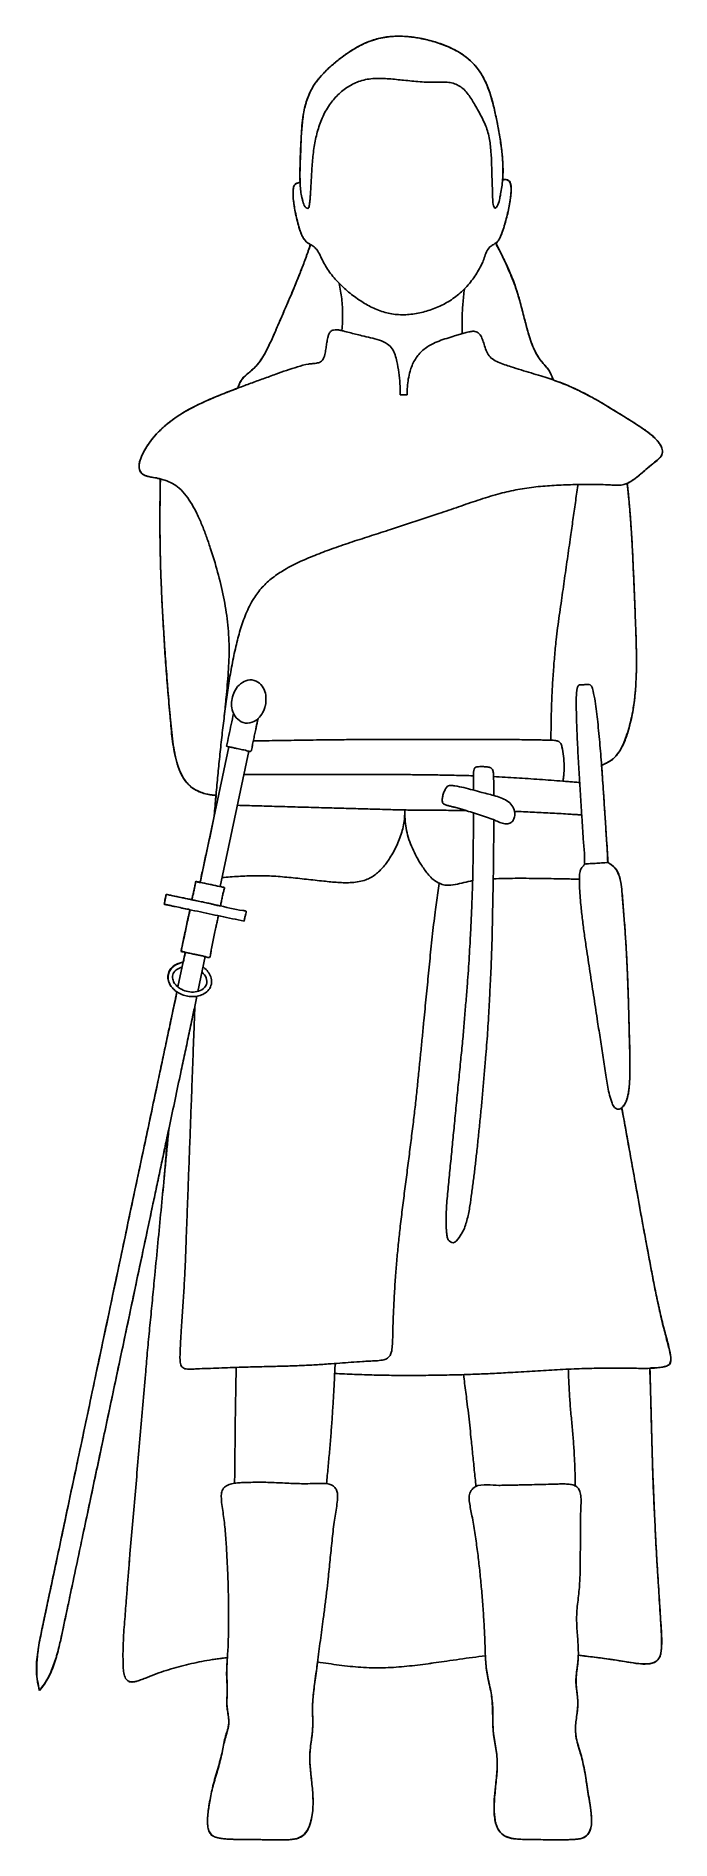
# Model space of a CAD drawing. Extents: x 30 to 110, y 19 to 247.
import ezdxf

# ---------------------------------------------------------------- set-up
doc = ezdxf.new("R2010")
doc.units = 0
doc.layers.get('0').update_dxf_attribs({"linetype": 'CONTINUOUS'})

msp = doc.modelspace()

# ---------------------------------------------------------------- linework, layer by layer
at = {"color": 5}
msp.add_lwpolyline([(88.484401, 228.394492)], close=True, dxfattribs=at)
at = {"color": 6}
for points in [[(63.894695, 224.751126)], [(58.603886, 162.372458)], [(101.256304, 150.373975)], [(80.876147, 149.91282)], [(45.774842, 136.988406)], [(59.146729, 64.036973)], [(88.009966, 63.666359)]]:
    msp.add_lwpolyline(points, close=True, dxfattribs=at)
for points in [[(76.425151, 201.278896), (75.543488, 201.278896)], [(53.928353, 156.85751), (50.307521, 139.751715)], [(52.837838, 139.216115), (56.458271, 156.321914)], [(49.775543, 139.864388), (49.775543, 139.864388), (53.369816, 139.103446)], [(47.513227, 126.549243), (48.438761, 130.921762)], [(50.968667, 130.386166), (50.040723, 126.001169)]]:
    msp.add_lwpolyline(points, dxfattribs=at)
at = {"color": 5}
for points, knots in [([(88.484401, 228.394492), (88.504134, 229.351141), (88.543708, 231.269661), (88.10697, 234.118514), (87.554095, 236.835702), (86.917518, 239.424533), (85.910026, 241.802348), (84.19778, 243.815705), (81.88229, 245.174612), (79.330416, 246.05629), (76.820968, 246.505839), (74.452962, 246.551438), (72.271266, 246.140714), (70.461453, 245.374142), (69.002656, 244.470258), (67.824486, 243.600457), (66.763247, 242.70276), (65.81266, 241.79432), (65.006938, 240.849564), (64.06047, 239.404237), (63.34771, 237.267055), (63.073141, 234.57152), (63.029242, 232.522765), (62.969636, 231.14116), (62.940861, 230.417436), (62.922227, 229.824846), (62.9121, 229.363491), (62.909322, 229.03358), (62.905774, 228.764924), (62.914593, 228.557343), (62.9276, 228.410872), (62.914376, 228.278965), (62.917795, 228.174256), (62.86792, 228.10386), (62.761412, 228.06259), (62.623952, 227.989706), (62.438404, 227.933621), (62.278699, 227.817366), (62.17194, 227.649801), (62.109564, 227.464561), (62.060678, 227.206417), (62.032435, 226.876033), (62.040142, 226.477254), (62.092541, 225.774906), (62.220427, 224.770215), (62.487138, 223.478355), (62.79223, 222.39142), (63.087559, 221.499671), (63.442495, 220.844722), (63.844488, 220.438961), (64.141033, 220.32684), (64.22565, 220.244771), (64.198073, 220.110958), (64.169778, 219.955571), (64.093303, 219.784085), (63.996787, 219.54216), (63.892954, 219.224882), (63.753954, 218.841626), (63.585794, 218.37726), (63.383112, 217.834023), (63.145194, 217.212179), (62.81726, 216.377136), (62.394167, 215.330911), (61.872462, 214.075031), (61.300975, 212.743969), (60.693536, 211.332001), (60.05203, 209.838093), (59.43793, 208.456087), (58.852981, 207.181161), (58.239496, 206.049049), (57.587835, 205.067612), (56.813096, 204.348186), (56.077357, 203.783561), (55.567905, 203.258943), (55.330831, 202.812813), (55.232552, 202.535235), (55.138621, 202.319329), (55.088308, 202.158617), (55.006185, 202.076422), (54.850511, 202.03401), (54.650203, 201.947809), (54.404513, 201.8564), (54.136427, 201.752944), (53.844212, 201.639628), (53.529094, 201.513978), (52.473389, 201.092109), (50.681276, 200.352532), (48.237185, 199.117511), (46.357359, 197.825806), (45.035698, 196.599057), (44.153625, 195.591359), (43.506137, 194.63188), (43.032116, 193.775774), (42.728248, 193.036501), (42.543612, 192.271142), (42.698861, 191.468228), (43.377848, 191.056567), (43.962959, 190.916157), (44.449054, 190.833189), (44.802158, 190.793272), (45.056303, 190.694471), (45.22714, 190.67262), (45.288665, 190.616079), (45.281542, 190.510255), (45.31062, 190.370985), (45.288363, 190.198773), (45.265364, 189.783599), (45.271062, 189.123383), (45.252238, 188.219419), (45.236341, 186.650002), (45.232238, 184.416297), (45.270364, 181.518085), (45.350006, 178.667384), (45.463753, 175.864116), (45.604219, 173.108627), (45.788211, 170.210357), (46.003274, 167.169506), (46.236658, 163.98434), (46.505597, 160.990633), (46.725804, 158.174389), (47.11794, 155.570744), (47.799336, 153.455963), (48.804289, 152.010825), (49.898571, 151.257704), (50.82196, 150.957445), (51.447417, 150.836367), (51.737223, 150.792355), (51.97014, 150.759805), (52.138017, 150.749464), (52.238967, 150.744508), (52.336742, 150.666977), (52.318347, 150.495687), (52.291125, 150.321758), (52.225756, 149.967853), (52.21725, 149.455189), (52.166688, 148.774598), (52.037016, 147.755874), (51.751668, 146.413814), (51.379866, 144.739421), (51.066044, 143.335465), (50.825734, 142.20022), (50.650001, 141.335376), (50.492278, 140.694541), (50.428381, 140.255711), (50.411786, 140.035829), (50.347111, 139.890867), (50.315284, 139.80707), (50.31709, 139.777319), (50.283042, 139.712895), (50.113309, 139.781249), (49.958367, 139.80938), (49.829872, 139.848212), (49.776348, 139.864388)], [0, 0, 0, 0, 2.865389, 5.746418, 8.617001, 11.188902, 13.736938, 16.293667, 18.963967, 21.688107, 24.363564, 26.580117, 28.757746, 30.971783, 32.433376, 33.898917, 35.361307, 36.601008, 37.839561, 39.078559, 41.764441, 44.487722, 47.187705, 47.911956, 48.636325, 49.360575, 49.690617, 50.02061, 50.350582, 50.495889, 50.644632, 50.788854, 50.897781, 50.94518, 51.037322, 51.230108, 51.416225, 51.613807, 51.807701, 52.002415, 52.197252, 52.594851, 52.994597, 53.392592, 54.707487, 56.029823, 57.345016, 58.096202, 58.837713, 59.580788, 59.720835, 59.790829, 59.910198, 60.088855, 60.281108, 60.464902, 60.872803, 61.280695, 61.688448, 62.354275, 63.020168, 63.685818, 65.045635, 66.405704, 67.76553, 69.391252, 71.017051, 72.642707, 73.928836, 75.222627, 76.507097, 77.438276, 78.376006, 79.298502, 79.594582, 79.885133, 80.179458, 80.305175, 80.381454, 80.516509, 80.778145, 81.039781, 81.301418, 81.640632, 81.979882, 82.319182, 85.051292, 87.793711, 90.522128, 91.857657, 93.195217, 94.530591, 95.321497, 96.128607, 96.918691, 97.680106, 98.374302, 99.145924, 99.496197, 99.854173, 100.203247, 100.318897, 100.351769, 100.442999, 100.607768, 100.788219, 100.954558, 101.859254, 102.763949, 103.66861, 106.567055, 109.4653, 112.363506, 115.122251, 117.881855, 120.640523, 123.834374, 127.027311, 130.221101, 132.852465, 135.498511, 138.115983, 139.434736, 140.700117, 142.024569, 142.317885, 142.611138, 142.904483, 143.02123, 143.118211, 143.201922, 143.361877, 143.579865, 143.751491, 144.432608, 145.117536, 145.797768, 147.511898, 149.229701, 150.944555, 151.827541, 152.710457, 153.593443, 153.802365, 154.043301, 154.246744, 154.276911, 154.309188, 154.334384, 154.480131, 154.710255, 154.874545, 154.874545, 154.874545, 154.874545]), ([(98.029425, 42.217417), (98.707167, 42.143062), (100.062225, 41.994399), (102.087095, 41.706933), (103.823734, 41.466225), (105.281163, 41.197272), (106.456849, 41.070144), (107.467123, 41.180358), (108.112802, 41.621878), (108.375454, 42.1314), (108.506821, 42.764035), (108.550697, 43.503858), (108.535152, 44.328663), (108.476535, 45.563299), (108.397236, 47.206476), (108.259531, 49.257835), (108.128589, 51.225771), (108.010977, 53.110632), (107.901239, 54.912137), (107.800706, 56.78337), (107.706157, 58.724045), (107.611569, 60.733955), (107.533361, 62.625168), (107.464662, 64.397422), (107.402149, 66.050508), (107.34203, 68.05605), (107.282064, 70.413928), (107.209665, 73.12386), (107.155205, 75.110216), (107.123378, 76.373288), (107.105432, 76.912595), (107.105115, 77.370343), (107.068256, 77.754364), (107.034404, 78.053391), (107.045146, 78.279909), (107.083039, 78.395946), (107.073347, 78.437813), (107.175202, 78.476248), (107.323801, 78.502087), (107.563866, 78.491435), (107.846025, 78.484273), (108.159371, 78.520618), (108.51886, 78.560897), (108.925217, 78.637435), (109.353523, 78.768587), (109.701285, 79.159007), (109.721894, 79.746394), (109.610164, 80.397545), (109.433216, 81.119914), (109.128171, 82.237518), (108.752095, 83.766762), (108.286611, 85.702906), (107.849958, 87.714858), (107.439417, 89.801185), (107.033469, 91.956726), (106.683773, 93.825081), (106.386757, 95.405517), (106.149177, 96.699347), (105.829832, 98.466239), (105.427055, 100.705929), (104.938556, 103.417978), (104.541195, 105.625078), (104.234491, 107.327178), (104.01944, 108.524414), (103.851895, 109.448268), (103.736331, 110.099451), (103.664409, 110.476537), (103.622044, 110.778889), (103.55912, 111.00903), (103.519194, 111.157614), (103.494934, 111.316663), (103.595416, 111.430812), (103.696354, 111.524136), (103.796266, 111.623331), (103.862618, 111.730751), (103.924207, 111.834371), (103.987204, 111.956081), (104.050874, 112.095575), (104.112327, 112.253738), (104.237338, 112.624192), (104.376287, 113.224482), (104.473061, 114.0551), (104.535652, 115.263354), (104.553897, 116.846638), (104.507515, 118.802967), (104.450064, 120.784519), (104.408212, 122.791338), (104.354054, 124.823411), (104.290925, 126.789066), (104.21498, 128.688328), (104.12629, 130.520853), (104.00887, 132.431012), (103.868856, 134.418573), (103.714668, 136.484579), (103.553612, 138.275287), (103.419077, 139.785812), (103.112392, 140.992931), (102.543161, 141.75614), (102.062778, 142.058598), (101.855727, 142.183244), (101.732388, 142.455825), (101.72426, 142.80478), (101.705986, 143.210107), (101.681092, 143.948354), (101.596794, 145.012867), (101.512545, 146.409564), (101.409851, 147.986082), (101.296302, 149.742988), (101.164511, 151.679406), (101.073149, 153.050678), (101.014409, 153.854339), (100.989733, 154.092914), (100.993907, 154.295818), (100.960663, 154.447855), (101.019872, 154.558777), (101.213287, 154.615973), (101.455723, 154.751979), (101.776841, 154.902118), (102.075879, 155.077808), (102.351812, 155.278969), (102.602535, 155.502231), (103.112945, 156.065203), (103.72976, 157.107526), (104.283108, 158.634479), (104.700263, 160.268357), (105.029518, 161.973928), (105.232536, 163.761211), (105.342885, 165.573847), (105.377652, 167.408243), (105.353386, 169.260553), (105.294464, 171.160698), (105.223875, 173.109057), (105.143834, 175.105863), (105.058301, 177.123051), (104.973453, 179.160851), (104.881457, 181.21899), (104.776227, 183.229869), (104.648509, 185.193021), (104.497831, 187.107717), (104.371036, 188.461004), (104.292067, 189.254366), (104.264469, 189.488963), (104.251992, 189.682899), (104.217755, 189.847302), (104.201049, 189.962078), (104.180781, 190.077801), (104.241562, 190.121916), (104.290606, 190.136109), (104.406332, 190.193313), (104.568058, 190.315696), (104.813398, 190.445985), (105.216476, 190.712167), (105.74865, 191.149462), (106.422638, 191.73356), (107.03712, 192.295093), (107.678866, 192.754152), (108.249444, 193.192669), (108.631179, 193.702679), (108.676487, 194.186941), (108.587531, 194.541314), (108.28714, 195.16732), (107.604127, 195.972477), (106.515394, 196.805957), (105.194289, 197.645985), (103.723397, 198.590111), (102.069499, 199.608045), (100.436383, 200.578091), (98.810386, 201.477116), (97.16723, 202.24513), (95.991312, 202.772616), (95.258367, 202.988109), (95.042098, 203.047158), (94.847962, 203.1578), (94.771329, 203.35161), (94.720025, 203.53866), (94.662904, 203.726515), (94.581819, 203.894087), (94.499781, 204.057523), (94.315033, 204.374024), (93.97884, 204.812707), (93.48931, 205.35912), (92.842861, 206.161806), (92.240795, 207.359515), (91.742182, 208.904295), (91.308679, 210.602605), (90.836881, 212.418515), (90.300142, 214.3502), (89.762144, 215.887549), (89.272076, 217.037418), (88.909242, 217.830797), (88.600907, 218.458866), (88.36528, 218.930119), (88.204547, 219.24584), (88.065996, 219.541939), (87.902344, 219.809802), (87.765484, 220.048423), (87.632028, 220.294723), (87.741506, 220.532276), (87.904455, 220.70174), (88.159771, 221.044172), (88.371881, 221.600839), (88.618736, 222.314788), (88.839185, 223.10015), (89.068189, 223.939668), (89.273675, 224.844803), (89.417205, 225.664465), (89.518107, 226.394678), (89.562673, 227.036568), (89.540284, 227.631518), (89.406555, 228.161735), (88.975868, 228.469427), (88.658056, 228.42097), (88.484401, 228.394492)], [0, 0, 0, 0, 2.04531, 4.089334, 6.134674, 7.306092, 8.529895, 9.692089, 10.253476, 10.797692, 11.363342, 12.185904, 13.014604, 13.83802, 15.893762, 17.949832, 20.005723, 21.810671, 23.615395, 25.420238, 27.432421, 29.444322, 31.456625, 33.110883, 34.765085, 36.419402, 39.130163, 41.841017, 44.552054, 45.091586, 45.631295, 46.171095, 46.463534, 46.787762, 47.074787, 47.135059, 47.149382, 47.194475, 47.390386, 47.665856, 47.883122, 48.244665, 48.606971, 48.968541, 49.488324, 49.920841, 50.43484, 51.174141, 51.919296, 52.659599, 54.651703, 56.641929, 58.633925, 60.82736, 63.020782, 65.214216, 66.529762, 67.845086, 69.160591, 71.916318, 74.671941, 77.427668, 78.644076, 79.860469, 81.076878, 81.460792, 81.844617, 82.228267, 82.376611, 82.556506, 82.700642, 82.824251, 82.985409, 83.121777, 83.242312, 83.362906, 83.483617, 83.653166, 83.822711, 83.992405, 84.825887, 85.664235, 86.49856, 88.45454, 90.412698, 92.368889, 94.401741, 96.434406, 98.467252, 100.301694, 102.136695, 103.971153, 106.042819, 108.114271, 110.185825, 111.437924, 112.660494, 113.893212, 114.144113, 114.372756, 114.598453, 115.002036, 115.413047, 115.817785, 117.217008, 118.61623, 120.015453, 121.956618, 123.897763, 125.838841, 126.077711, 126.316938, 126.555677, 126.691628, 126.764256, 126.908974, 127.261871, 127.613854, 127.966429, 128.301858, 128.636442, 128.971751, 130.578508, 132.221821, 133.835022, 135.632823, 137.428937, 139.226964, 141.079223, 142.93173, 144.783828, 146.782311, 148.780638, 150.779044, 152.839313, 154.899333, 156.959606, 158.880097, 160.801032, 162.72139, 162.957232, 163.193246, 163.429438, 163.541459, 163.690893, 163.798027, 163.843533, 163.900351, 163.952467, 164.228672, 164.50647, 164.784354, 165.676398, 166.569138, 167.46145, 168.17085, 168.931118, 169.630861, 169.990551, 170.351993, 170.714177, 172.067224, 173.461061, 174.820876, 176.762148, 178.705113, 180.646319, 182.46106, 184.274847, 186.089531, 186.316654, 186.562171, 186.767764, 186.952643, 187.163881, 187.355971, 187.538755, 187.72159, 187.904615, 188.63733, 189.372957, 190.107299, 191.722615, 193.353431, 194.973955, 196.979594, 198.982546, 200.987224, 201.85955, 202.731738, 203.604172, 203.958334, 204.312497, 204.666659, 204.939861, 205.247392, 205.514728, 205.710268, 205.976144, 206.228074, 206.982577, 207.744405, 208.499761, 209.427293, 210.355455, 211.282962, 211.922488, 212.567477, 213.206705, 213.718355, 214.140988, 214.650105, 214.650105, 214.650105, 214.650105]), ([(49.776348, 139.864388), (49.722024, 139.607793), (49.613383, 139.094632), (49.450421, 138.324964), (49.341754, 137.811898), (49.287427, 137.555393)], [0, 0, 0, 0, 0.786847, 1.573606, 2.360191, 2.360191, 2.360191, 2.360191]), ([(46.040831, 138.242699), (46.014171, 138.123025), (45.960753, 137.883228), (45.87169, 137.51502), (45.828329, 137.244803), (45.779175, 136.989134), (45.95299, 136.932603), (46.328573, 136.901459), (46.965333, 136.724056), (47.809115, 136.567273), (48.414323, 136.417551), (48.792068, 136.357375), (48.919673, 136.343907), (49.06058, 136.249616), (48.994752, 136.022095), (48.93935, 135.809623), (48.797441, 135.359032), (48.691865, 134.696356), (48.493226, 133.816159), (48.327212, 133.017018), (48.175072, 132.301217), (48.041209, 131.668218), (47.951857, 131.246233), (47.907181, 131.03524)], [0, 0, 0, 0, 0.369602, 0.740592, 1.10955, 1.271438, 1.382241, 1.585733, 2.449484, 3.313254, 4.177005, 4.315115, 4.459108, 4.564057, 4.771138, 5.051758, 5.268731, 6.169931, 7.071112, 7.972312, 8.619322, 9.266332, 9.913342, 9.913342, 9.913342, 9.913342]), ([(49.287427, 137.555393), (48.926733, 137.631718), (48.205311, 137.784374), (47.123103, 138.013432), (46.401611, 138.166272), (46.040831, 138.242699)], [0, 0, 0, 0, 1.106042, 2.21219, 3.31855, 3.31855, 3.31855, 3.31855]), ([(47.907181, 131.03524), (47.964809, 131.027194), (48.098576, 131.008518), (48.267231, 130.985362), (48.490273, 130.930351), (48.414224, 130.665199), (48.36595, 130.455958), (48.284777, 130.23418), (48.266848, 130.027935), (48.237258, 129.850397), (48.195159, 129.669837), (48.057603, 129.636498), (47.949055, 129.625517), (47.678326, 129.587342), (47.287573, 129.415214), (46.802485, 129.097251), (46.404119, 128.610433), (46.20472, 127.96594), (46.292264, 127.260857), (46.545434, 126.753019), (46.812955, 126.421358), (47.025133, 126.223929), (47.191389, 126.056125), (47.337818, 125.97453), (47.380178, 125.875087), (47.304676, 125.63981), (47.28266, 125.248203), (47.135816, 124.727182), (46.870015, 123.555286), (46.497083, 121.723064), (45.967283, 119.245132), (45.342299, 116.286299), (44.614255, 112.849317), (43.785723, 108.933304), (42.900615, 104.751949), (41.959311, 100.30513), (40.962025, 95.592816), (39.947355, 90.799429), (38.91554, 85.92495), (37.866719, 80.96932), (37.167393, 77.665592), (36.817729, 76.013726)], [0, 0, 0, 0, 0.172613, 0.400677, 0.547543, 0.748864, 1.049021, 1.261041, 1.440417, 1.66329, 1.827535, 1.925412, 2.056243, 2.162894, 2.74073, 3.316569, 3.892751, 4.59208, 5.275962, 5.974184, 6.264503, 6.551169, 6.841157, 6.977322, 7.033064, 7.150218, 7.684161, 8.22551, 8.760458, 11.294989, 13.829539, 16.364125, 20.36678, 24.369505, 28.37216, 33.188826, 38.005562, 42.822228, 47.887636, 52.953025, 58.018433, 58.018433, 58.018433, 58.018433]), ([(40.271563, 79.843003), (40.511554, 80.976945), (40.99153, 83.244807), (41.711698, 86.646569), (42.400286, 89.900011), (43.057383, 93.005109), (43.683189, 95.961826), (44.253378, 98.656792), (44.768679, 101.089886), (45.227037, 103.261505), (45.610856, 105.056957), (45.904369, 106.479725), (46.115279, 107.527939), (46.275693, 108.238496), (46.361899, 108.616266), (46.370996, 108.662126), (46.377309, 108.692627), (46.38046, 108.70785)], [0, 0, 0, 0, 3.477181, 6.954292, 10.431473, 13.453721, 16.475881, 19.498129, 21.717598, 23.937066, 26.156535, 27.2256, 28.295278, 29.364044, 29.410848, 29.457658, 29.504294, 29.504294, 29.504294, 29.504294]), ([(46.38046, 108.70785), (46.313688, 108.193499), (46.120459, 106.705038), (45.96102, 104.614313), (45.713989, 101.679415), (45.376433, 98.365115), (44.98738, 94.279694), (44.6324, 90.616332), (44.31912, 87.374371), (44.047806, 84.553665), (43.81824, 82.219793), (43.647242, 80.371107), (43.532852, 79.008026), (43.347935, 76.82433), (43.086521, 73.820534), (42.757037, 69.995899), (42.536905, 67.446172), (42.42684, 66.171324)], [0, 0, 0, 0, 1.555822, 4.50234, 6.288091, 10.392028, 14.496045, 18.599956, 21.433549, 24.267239, 27.101125, 28.468948, 29.836921, 31.20472, 35.04349, 38.882357, 42.721126, 42.721126, 42.721126, 42.721126]), ([(30.044061, 37.764816), (30.466201, 38.333872), (31.318062, 39.482207), (32.051097, 41.504894), (32.490566, 43.153724), (32.773059, 44.397685), (32.947841, 45.230707), (33.187368, 46.378866), (33.498402, 47.840531), (33.873961, 49.617236), (34.31466, 51.699443), (34.820137, 54.087248), (35.39006, 56.780704), (36.000908, 59.666323), (36.65235, 62.744181), (37.34446, 66.014256), (38.054235, 69.367476), (38.781471, 72.80389), (39.526383, 76.323465), (40.023171, 78.669829), (40.271563, 79.843003)], [0, 0, 0, 0, 2.114931, 4.267851, 6.391107, 7.242113, 8.093474, 8.944737, 10.760693, 12.576667, 14.392623, 17.145692, 19.898831, 22.651901, 25.994386, 29.33696, 32.679446, 36.276933, 39.874527, 43.47207, 43.47207, 43.47207, 43.47207]), ([(36.817729, 76.013726), (36.49688, 74.49774), (35.855189, 71.465797), (34.892642, 66.91796), (33.997996, 62.690997), (33.171156, 58.784936), (32.41228, 55.199666), (31.906546, 52.809465), (31.653678, 51.614357)], [0, 0, 0, 0, 4.6487, 9.297312, 13.945749, 17.610506, 21.275158, 24.93986, 24.93986, 24.93986, 24.93986]), ([(42.42684, 66.171324), (42.319787, 64.931959), (42.105686, 62.45326), (41.785387, 58.73512), (41.513316, 55.605703), (41.297833, 53.064419), (41.139908, 51.111023), (40.980865, 48.909631), (40.778789, 46.460327), (40.58072, 43.761734), (40.569555, 41.727869), (40.620646, 40.344197), (40.725287, 39.64291), (41.021566, 39.053072), (41.505329, 38.835146), (41.925813, 38.857617), (42.404916, 38.974387), (42.948376, 39.156054), (43.551961, 39.396869), (44.770657, 39.896089), (46.652507, 40.536036), (49.221999, 41.199268), (51.172415, 41.573404), (52.472883, 41.772683), (53.115033, 41.859441), (53.543751, 41.912179), (53.758136, 41.938551)], [0, 0, 0, 0, 3.731941, 7.463786, 11.195728, 13.15561, 15.114981, 17.075038, 19.776721, 22.488885, 25.188118, 25.878475, 26.634366, 27.323684, 27.732741, 28.147577, 28.56345, 29.212555, 29.863869, 30.513084, 33.163381, 35.818029, 38.469034, 39.117044, 39.764886, 40.412889, 40.412889, 40.412889, 40.412889]), ([(31.653678, 51.614357), (31.513486, 50.952282), (31.233103, 49.628138), (30.813538, 47.641669), (30.395256, 45.678677), (29.993977, 43.735628), (29.71708, 41.793545), (29.663424, 40.249149), (29.748255, 39.132199), (29.851044, 38.438174), (29.979745, 37.98919), (30.044061, 37.764816)], [0, 0, 0, 0, 2.03027, 4.060522, 6.090792, 8.051781, 10.011422, 11.970735, 12.6706, 13.370889, 14.070439, 14.070439, 14.070439, 14.070439]), ([(53.758136, 41.938551), (53.737394, 41.582315), (53.696058, 40.872392), (53.663607, 39.804167), (53.72186, 38.784195), (53.747878, 37.808016), (53.695809, 36.880428), (53.657495, 36.017827), (53.74843, 35.224143), (53.891552, 34.510419), (53.968027, 33.821409), (53.88284, 33.173528), (53.712301, 32.587977), (53.479332, 31.909756), (53.290857, 31.105433), (53.140199, 30.185905), (52.923387, 29.206955), (52.611409, 28.181845), (52.292347, 27.086835), (52.002157, 26.023204), (51.758023, 24.987258), (51.551716, 23.982196), (51.399683, 23.039277), (51.284767, 22.160836), (51.232973, 21.346696), (51.266012, 20.590702), (51.434054, 19.926283), (51.842313, 19.434609), (52.492144, 19.176044), (53.258846, 19.059159), (54.103635, 19.001447), (55.143184, 18.986155), (56.373633, 18.968551), (57.797768, 18.956669), (59.042121, 18.950215), (60.106912, 18.928319), (60.991828, 18.92245), (61.777347, 18.964144), (62.455099, 19.063944), (63.015207, 19.248973), (63.493454, 19.587059), (63.832748, 20.051924), (64.069405, 20.561192), (64.395186, 21.569816), (64.613339, 23.127624), (64.518479, 25.186466), (64.319713, 26.858823), (64.193657, 28.162664), (64.14415, 29.097409), (64.164105, 30.072242), (64.285789, 31.078098), (64.438447, 32.116741), (64.533419, 33.171083), (64.521033, 34.23576), (64.492363, 35.306203), (64.511251, 36.385681), (64.614752, 37.467768), (64.749573, 38.553276), (64.87748, 39.468964), (64.978762, 40.217353), (65.057997, 40.797858), (65.110608, 41.18488), (65.136916, 41.378404)], [0, 0, 0, 0, 1.070645, 2.133632, 3.20321, 4.134516, 5.060801, 5.990485, 6.71941, 7.449486, 8.177083, 8.78533, 9.395264, 10.004823, 10.936127, 11.868382, 12.800539, 13.941229, 15.081645, 16.222503, 17.248166, 18.274144, 19.299852, 20.11275, 20.931424, 21.743582, 22.378963, 22.951604, 23.583542, 24.426085, 25.27754, 26.120959, 27.545016, 28.969269, 30.393522, 31.278004, 32.164337, 33.047973, 33.635118, 34.215786, 34.80159, 35.358694, 35.922231, 36.4807, 38.53434, 40.592346, 42.650835, 43.587009, 44.5216, 45.457621, 46.507826, 47.558249, 48.607887, 49.678972, 50.749757, 51.82112, 52.915052, 54.008878, 55.102777, 55.688689, 56.274524, 56.860435, 56.860435, 56.860435, 56.860435]), ([(65.136916, 41.378404), (66.0454, 41.241946), (67.860496, 40.969309), (70.599638, 40.670751), (73.339882, 40.59596), (76.057825, 40.785269), (78.744554, 41.105729), (81.071542, 41.441991), (83.048024, 41.724615), (84.673964, 41.95371), (85.759958, 42.090883), (86.302968, 42.159471)], [0, 0, 0, 0, 2.755973, 5.506268, 8.261227, 10.966543, 13.671765, 16.377662, 18.019724, 19.661597, 21.303551, 21.303551, 21.303551, 21.303551]), ([(86.302968, 42.159471), (86.322771, 41.83592), (86.362292, 41.190217), (86.470248, 40.22458), (86.645763, 39.245587), (86.873153, 38.253445), (87.077047, 37.232631), (87.211146, 36.180467), (87.244919, 35.10176), (87.253735, 34.005086), (87.26742, 32.915466), (87.3868, 31.840272), (87.57688, 30.785668), (87.820671, 29.36745), (87.823238, 27.546623), (87.557128, 25.388331), (87.398772, 23.465117), (87.440049, 21.7864), (87.701497, 20.365523), (88.52079, 19.44759), (89.331329, 19.170994), (89.903057, 19.067224), (90.702192, 19.006431), (91.722303, 18.970441), (92.96347, 18.959975), (94.121037, 18.950188), (95.194441, 18.932313), (96.184671, 18.933304), (97.022489, 18.963295), (97.712236, 18.995139), (98.245658, 19.061397), (98.988455, 19.260738), (99.674155, 20.154872), (99.730009, 21.421222), (99.611891, 22.664969), (99.434768, 23.875596), (99.237001, 25.081675), (99.04965, 26.214223), (98.886036, 27.274353), (98.711852, 28.257126), (98.491965, 29.251163), (98.185883, 30.242735), (97.876247, 31.251676), (97.676609, 32.232757), (97.666033, 33.173646), (97.755489, 34.047953), (97.887206, 34.937264), (97.963572, 35.849083), (97.953277, 36.785627), (97.842429, 37.742231), (97.74666, 38.724716), (97.77671, 39.740954), (97.878332, 40.572009), (97.968966, 41.235132), (98.0142, 41.72548), (98.024348, 42.05336), (98.029425, 42.217417)], [0, 0, 0, 0, 0.972396, 1.940587, 2.912989, 3.954311, 4.994105, 6.034927, 7.131812, 8.229077, 9.326158, 10.398607, 11.469267, 12.541535, 14.711471, 16.894293, 19.070413, 20.48669, 21.937545, 23.321719, 23.900572, 24.482861, 25.062253, 26.302801, 27.544962, 28.78565, 29.775627, 30.765712, 31.755588, 32.29132, 32.835072, 33.370684, 34.558611, 35.873764, 37.094957, 38.317123, 39.540293, 40.762469, 41.760687, 42.758269, 43.756554, 44.812317, 45.869658, 46.923897, 47.801303, 48.680596, 49.558699, 50.498157, 51.422627, 52.362611, 53.386293, 54.380783, 55.404704, 55.897083, 56.3887, 56.881018, 56.881018, 56.881018, 56.881018])]:
    msp.add_open_spline(points, degree=3, knots=knots, dxfattribs=at)
at = {"color": 6}
for points, knots in [([(63.894695, 224.751126), (63.767219, 224.827694), (63.424057, 225.033817), (63.306968, 225.624235), (63.110442, 226.266591), (62.996817, 226.976236), (62.926243, 227.79192), (62.898779, 229.013082), (62.916226, 230.635557), (62.999765, 232.657506), (63.119583, 234.619725), (63.29564, 236.518279), (63.680957, 238.331352), (64.409577, 240.037819), (65.51809, 241.517748), (66.833998, 242.796159), (68.233614, 243.912861), (69.667247, 244.909068), (71.17316, 245.708762), (72.776817, 246.276803), (74.452326, 246.537245), (76.138255, 246.533707), (77.891032, 246.312117), (79.699243, 245.902021), (81.52624, 245.258333), (83.201016, 244.411564), (84.627382, 243.307163), (85.731004, 241.959757), (86.549361, 240.373879), (87.126126, 238.629175), (87.564227, 236.799123), (87.912987, 234.945421), (88.245855, 233.085291), (88.486354, 231.205611), (88.553557, 229.639714), (88.493781, 228.408066), (88.394223, 227.506993), (88.253375, 226.734086), (88.083509, 225.948886), (87.995836, 225.405297), (87.514631, 224.582816), (87.21269, 225.499074), (87.229533, 226.057688), (87.210907, 226.960846), (87.165029, 227.912585), (87.131453, 229.069495), (87.086537, 230.421516), (87.027875, 231.976596), (86.826406, 233.72306), (86.408024, 235.152905), (85.884714, 236.236878), (85.442161, 237.052926), (85.005801, 237.819387), (84.585798, 238.54171), (84.139076, 239.192748), (83.639796, 239.780553), (83.060558, 240.251525), (82.399574, 240.558533), (81.643968, 240.712226), (80.823489, 240.745886), (79.959615, 240.72911), (79.037086, 240.715601), (78.05812, 240.767985), (77.024704, 240.860432), (75.726063, 240.987109), (74.160983, 241.165408), (72.318802, 241.255453), (70.537568, 240.963109), (68.974666, 240.199204), (67.660466, 239.158262), (66.537449, 237.818386), (65.672177, 236.218403), (65.061956, 234.434495), (64.673719, 232.559371), (64.458865, 230.627126), (64.346469, 228.656227), (64.27328, 227.193206), (64.210772, 226.239388), (64.174914, 225.794562), (64.124005, 225.428478), (64.076684, 225.135637), (64.038567, 224.914492), (63.939913, 224.802471), (63.894695, 224.751126)], [0, 0, 0, 0, 0.432133, 1.163296, 1.659996, 2.479354, 3.299846, 4.119417, 6.140861, 8.167666, 10.189325, 12.03883, 13.883675, 15.728623, 17.555138, 19.390815, 21.220592, 22.922036, 24.621387, 26.320952, 28.000434, 29.68145, 31.36261, 33.291572, 35.232984, 37.16101, 38.897354, 40.604701, 42.342078, 44.220676, 46.104331, 47.984297, 49.878724, 51.772682, 53.666186, 54.569532, 55.472472, 56.375991, 56.950499, 57.810648, 58.339388, 58.866009, 59.757218, 60.342275, 61.495952, 62.649746, 63.803459, 65.557584, 67.316622, 69.066099, 69.992962, 70.923599, 71.850948, 72.638983, 73.429425, 74.216962, 74.945371, 75.650645, 76.380438, 77.243681, 78.109254, 78.973107, 80.010594, 81.048319, 82.085866, 83.924688, 85.775116, 87.605298, 89.269291, 90.937118, 92.601915, 94.478922, 96.359933, 98.239224, 100.212505, 102.186994, 104.160903, 104.607321, 105.054182, 105.50035, 105.712382, 105.950713, 106.1524, 106.1524, 106.1524, 106.1524]), ([(62.920877, 228.126491), (62.842906, 228.095862), (62.687652, 228.034875), (62.451742, 227.949477), (62.253921, 227.797197), (62.139713, 227.584188), (62.083663, 227.359835), (62.034284, 226.952655), (62.026073, 226.359792), (62.108317, 225.593466), (62.246499, 224.761702), (62.414705, 223.862507), (62.641072, 222.90073), (62.878038, 222.117895), (63.09998, 221.508315), (63.306249, 221.076216), (63.609612, 220.64529), (64.070513, 220.316482), (64.609869, 220.043308), (65.106583, 219.550078), (65.457015, 218.854255), (65.833676, 218.089722), (66.395042, 217.039078), (67.335322, 215.822184), (68.667256, 214.514555), (70.109971, 213.395341), (71.61584, 212.448528), (73.2091, 211.744951), (74.926178, 211.357274), (76.704861, 211.360689), (78.464042, 211.676563), (80.195225, 212.251713), (81.848779, 213.092481), (83.352451, 214.244717), (84.395298, 215.408403), (85.101002, 216.419227), (85.562123, 217.195175), (85.966002, 217.957474), (86.233713, 218.739935), (86.479873, 219.482412), (86.941919, 220.030774), (87.454684, 220.30592), (87.856402, 220.612942), (88.20791, 221.156834), (88.484041, 221.903275), (88.765891, 222.793764), (89.003137, 223.711689), (89.231026, 224.643464), (89.416981, 225.599172), (89.512851, 226.436627), (89.568662, 227.177223), (89.55691, 227.777161), (89.352034, 228.283753), (89.010368, 228.434152), (88.7552, 228.445478), (88.588449, 228.415164), (88.505728, 228.400126)], [0, 0, 0, 0, 0.251432, 0.500643, 0.750697, 0.979027, 1.211248, 1.441627, 2.208424, 2.983199, 3.751073, 4.737671, 5.727155, 6.713607, 7.189803, 7.671806, 8.147939, 8.752255, 9.346122, 9.958011, 10.810414, 11.666181, 12.520362, 14.378344, 16.249917, 18.109134, 19.845603, 21.575159, 23.309243, 25.085106, 26.872952, 28.650606, 30.540797, 32.411087, 34.300338, 35.202707, 36.106104, 37.008498, 37.782086, 38.586457, 39.341231, 39.855327, 40.327888, 40.839407, 41.770727, 42.709446, 43.64175, 44.61388, 45.587475, 46.559257, 47.143697, 47.8079, 48.379121, 48.627941, 48.883748, 49.13557, 49.13557, 49.13557, 49.13557]), ([(55.080436, 202.115494), (55.151679, 202.335442), (55.290508, 202.764048), (55.669724, 203.338146), (56.154291, 203.797445), (56.670576, 204.21043), (57.152711, 204.643674), (57.596781, 205.133223), (57.985237, 205.684187), (58.34267, 206.268974), (58.805155, 207.12032), (59.353333, 208.246614), (59.97031, 209.65277), (60.579207, 211.080859), (61.204174, 212.520326), (61.827667, 213.979016), (62.458144, 215.481682), (63.079757, 217.034497), (63.68523, 218.639946), (64.058793, 219.720953), (64.245591, 220.261503)], [0, 0, 0, 0, 0.691116, 1.346757, 2.037238, 2.686161, 3.330939, 3.979566, 4.664242, 5.349931, 6.034932, 7.57, 9.106048, 10.641243, 12.227478, 13.813861, 15.400298, 17.116076, 18.831458, 20.547138, 20.547138, 20.547138, 20.547138]), ([(87.632109, 220.392285), (88.022608, 219.609665), (88.801599, 218.04845), (89.862915, 215.651044), (90.562384, 213.503157), (91.016241, 211.663963), (91.40392, 210.184119), (91.782516, 208.83449), (92.176801, 207.624974), (92.634123, 206.575385), (93.143465, 205.75932), (93.646359, 205.172498), (94.034769, 204.733812), (94.357102, 204.314617), (94.583282, 203.904048), (94.742074, 203.526744), (94.82931, 203.268466), (94.872968, 203.13921)], [0, 0, 0, 0, 2.623961, 5.234429, 7.857605, 9.387098, 10.917317, 12.446773, 13.592023, 14.731142, 15.874238, 16.460495, 17.04767, 17.632971, 18.041736, 18.450211, 18.859429, 18.859429, 18.859429, 18.859429]), ([(68.212893, 209.424761), (68.253331, 210.08402), (68.334137, 211.401392), (68.218863, 213.383861), (67.985043, 214.682824), (67.868033, 215.332858)], [0, 0, 0, 0, 1.980447, 3.957451, 5.937821, 5.937821, 5.937821, 5.937821]), ([(83.372259, 209.085937), (83.364595, 209.700594), (83.349269, 210.929603), (83.442907, 212.772401), (83.584663, 213.993207), (83.655552, 214.603702)], [0, 0, 0, 0, 1.843849, 3.686785, 5.53028, 5.53028, 5.53028, 5.53028]), ([(75.543488, 201.278896), (75.543256, 201.747738), (75.542791, 202.687685), (75.401105, 204.090622), (75.192386, 205.301425), (74.943367, 206.310759), (74.59251, 207.106117), (73.899192, 207.781269), (72.924338, 208.192822), (71.83064, 208.48794), (70.821836, 208.701263), (69.932051, 208.926588), (69.144566, 209.12834), (68.488108, 209.291725), (67.958798, 209.423147), (67.554643, 209.486036), (67.136218, 209.477862), (66.755915, 209.277382), (66.539227, 208.911056), (66.396838, 208.432299), (66.292736, 207.851507), (66.205685, 207.184494), (66.108932, 206.617732), (65.99933, 206.14921), (65.873354, 205.788464), (65.605161, 205.428183), (65.109394, 205.25874), (64.555986, 205.216079), (63.69761, 205.124977), (62.592963, 204.798079), (61.216449, 204.367467), (59.787455, 203.845617), (58.287901, 203.301617), (56.716394, 202.730505), (54.703698, 201.976071), (52.246497, 201.036432), (49.409504, 199.764763), (47.198839, 198.448106), (45.629828, 197.181668), (44.594824, 196.133525), (43.807714, 195.099933), (43.205687, 194.141142), (42.805301, 193.270118), (42.507114, 192.335094), (42.802752, 191.251215), (43.864287, 190.915033), (44.864089, 190.764981), (45.881205, 190.512348), (46.838534, 190.117217), (47.762552, 189.464646), (48.582104, 188.54913), (49.307676, 187.452505), (49.953189, 186.21851), (50.551081, 184.876974), (51.100383, 183.430975), (51.779078, 181.444282), (52.556381, 178.906736), (53.300576, 175.78691), (53.831735, 172.625028), (54.019576, 169.43321), (53.890782, 166.245479), (53.674316, 163.885794), (53.523143, 162.333974), (53.451843, 161.596079), (53.404135, 161.104178), (53.380279, 160.858211)], [0, 0, 0, 0, 1.405759, 2.818304, 4.224095, 5.087809, 5.936869, 6.793979, 7.9177, 9.068045, 10.19608, 11.008901, 11.821706, 12.634656, 13.03888, 13.456754, 13.861064, 14.274728, 14.679936, 15.100393, 15.772715, 16.446259, 17.119207, 17.496375, 17.888902, 18.261513, 18.797851, 19.386212, 19.938479, 21.379631, 22.827187, 24.269396, 25.941327, 27.61342, 29.285326, 32.389831, 35.504247, 38.60472, 40.073532, 41.54338, 43.01199, 43.962597, 44.93357, 45.882598, 46.886933, 47.88782, 48.949607, 49.988638, 51.0066, 52.042515, 53.351863, 54.668254, 55.979442, 57.525276, 59.072052, 60.618123, 63.823323, 67.029499, 70.234362, 73.429274, 76.6013, 79.796195, 80.537558, 81.278823, 82.020186, 82.020186, 82.020186, 82.020186]), ([(52.088964, 148.166789), (52.158294, 148.961253), (52.296951, 150.550127), (52.512034, 152.932774), (52.748871, 155.326181), (53.007207, 157.730287), (53.286345, 160.144915), (53.594671, 162.529978), (53.932315, 164.885168), (54.322257, 167.206535), (54.790948, 169.447617), (55.344678, 171.606066), (56.054631, 173.650978), (56.959952, 175.487048), (58.114414, 177.016702), (59.43784, 178.224142), (61.061398, 179.300825), (62.947156, 180.257199), (65.042391, 181.135883), (67.249206, 181.947775), (69.546744, 182.735916), (71.934828, 183.503917), (74.20758, 184.235429), (76.362372, 184.937957), (78.402637, 185.601463), (80.586429, 186.3269), (82.906291, 187.137167), (85.378507, 187.982012), (87.775191, 188.734838), (90.118224, 189.295551), (92.39872, 189.650083), (94.710458, 189.840376), (97.044499, 189.938702), (99.392541, 189.972956), (101.185192, 189.959206), (102.415296, 189.874403), (103.090247, 189.841779), (103.734087, 189.910548), (104.306528, 190.126825), (104.801346, 190.420312), (105.412101, 190.871177), (106.141726, 191.47014), (106.991387, 192.212747), (107.738187, 192.832006), (108.342731, 193.340486), (108.688438, 193.898887), (108.624523, 194.494546), (108.387288, 194.95606), (108.120311, 195.328819), (107.684806, 195.80997), (107.057484, 196.372108), (106.22351, 196.980938), (104.985553, 197.785095), (103.368204, 198.820215), (101.35272, 200.05631), (99.358523, 201.193683), (97.361329, 202.17242), (95.364365, 202.982531), (93.587495, 203.573199), (92.062695, 204.028884), (90.808923, 204.407855), (89.705505, 204.760465), (88.739801, 205.061649), (87.935385, 205.361525), (87.181236, 205.736031), (86.612622, 206.333488), (86.320746, 207.067306), (86.110495, 207.770449), (85.87991, 208.426582), (85.574642, 209.005503), (85.095811, 209.288638), (84.710381, 209.295841), (84.452013, 209.263517), (84.082182, 209.181241), (83.602322, 209.052247), (83.013979, 208.872389), (82.291645, 208.652652), (81.432274, 208.40502), (80.452979, 208.07143), (79.358585, 207.59713), (78.247376, 206.835332), (77.316567, 205.644873), (76.817659, 204.408992), (76.564921, 203.266431), (76.443121, 202.27515), (76.430875, 201.610432), (76.424753, 201.278091)], [0, 0, 0, 0, 2.392452, 4.784739, 7.176963, 9.607637, 12.038516, 14.468944, 16.82213, 19.176064, 21.529239, 23.689169, 25.856705, 28.014165, 29.801159, 31.572636, 33.361547, 35.629738, 37.905381, 40.174691, 42.682812, 45.191824, 47.700123, 49.845576, 51.99107, 54.136466, 56.748808, 59.362732, 61.974513, 64.282051, 66.583157, 68.890676, 71.237186, 73.590175, 75.936188, 76.611017, 77.289113, 77.962717, 78.535525, 79.110003, 79.683879, 80.811606, 81.940886, 83.069443, 83.7208, 84.313141, 84.951321, 85.406607, 85.866513, 86.321999, 87.35158, 88.386455, 89.417031, 91.779787, 94.147147, 96.509565, 98.664255, 100.814345, 102.969351, 104.278952, 105.588805, 106.898446, 107.754627, 108.622083, 109.475797, 110.25785, 111.02989, 111.819181, 112.462852, 113.119773, 113.745302, 114.00438, 114.265736, 114.525541, 115.140135, 115.756125, 116.37107, 117.405208, 118.438978, 119.472552, 120.978346, 122.425802, 123.93875, 124.935277, 125.932092, 126.928798, 126.928798, 126.928798, 126.928798]), ([(45.285518, 190.64738), (45.272629, 189.580667), (45.246852, 187.447477), (45.238723, 184.247357), (45.276005, 181.03237), (45.379912, 177.803579), (45.534249, 174.561963), (45.709307, 171.39603), (45.89951, 168.305252), (46.119445, 165.291084), (46.336357, 162.747409), (46.526807, 160.672958), (46.687056, 159.066936), (46.865028, 157.528917), (47.078488, 156.067126), (47.409468, 154.692916), (47.915639, 153.344973), (48.705924, 152.115434), (49.917086, 151.233534), (50.961416, 150.917787), (51.666701, 150.801546), (51.986643, 150.76), (52.200786, 150.740874), (52.307872, 150.73131)], [0, 0, 0, 0, 3.200362, 6.400016, 9.600189, 12.845437, 16.090784, 19.33587, 22.357702, 25.380545, 28.402172, 30.016262, 31.630084, 33.243968, 34.661148, 36.059592, 37.47562, 38.969278, 40.371717, 41.872139, 42.194634, 42.51707, 42.839592, 42.839592, 42.839592, 42.839592]), ([(94.575189, 157.679621), (94.580173, 158.370673), (94.590141, 159.752752), (94.636637, 161.825592), (94.72722, 163.925698), (94.857674, 166.052267), (95.021223, 168.20526), (95.210694, 170.151032), (95.42154, 171.888987), (95.630324, 173.421162), (95.909376, 175.376049), (96.248328, 177.755032), (96.648018, 180.55803), (97.016485, 183.143699), (97.354429, 185.512), (97.659955, 187.66314), (97.868897, 189.109218), (97.972684, 189.851387), (97.977983, 189.888686), (97.981698, 189.913492), (97.983551, 189.92587)], [0, 0, 0, 0, 2.073195, 4.146319, 6.219689, 8.378945, 10.53776, 12.696999, 14.243195, 15.789569, 17.335923, 20.167304, 22.998596, 25.829977, 28.002677, 30.175466, 32.348166, 32.385941, 32.42364, 32.461187, 32.461187, 32.461187, 32.461187]), ([(100.968585, 154.517932), (101.174106, 154.61307), (101.5827, 154.802214), (102.174201, 155.133469), (102.771723, 155.636751), (103.289736, 156.359988), (103.728929, 157.240003), (104.24426, 158.583347), (104.765141, 160.406027), (105.147105, 162.725097), (105.338913, 165.184452), (105.383541, 167.767757), (105.328617, 170.468514), (105.223858, 173.188508), (105.119264, 175.929099), (105.002759, 178.690019), (104.883264, 181.375949), (104.738668, 183.986047), (104.550588, 186.518318), (104.386703, 188.321095), (104.276423, 189.396241), (104.238887, 189.746116), (104.214231, 189.979421), (104.201902, 190.096086)], [0, 0, 0, 0, 0.679498, 1.350904, 2.027655, 3.005056, 3.994234, 4.973367, 7.317918, 9.666636, 12.012214, 14.71263, 17.414408, 20.115338, 22.878589, 25.642175, 28.405452, 30.944326, 33.484141, 36.022793, 36.374628, 36.726494, 37.07844, 37.07844, 37.07844, 37.07844]), ([(58.603886, 162.372458), (58.621471, 162.705532), (58.656686, 163.372506), (58.333868, 164.339619), (57.64206, 165.12311), (56.594655, 165.405203), (55.587944, 165.023656), (54.859249, 164.308437), (54.420858, 163.416079), (54.24092, 162.474932), (54.322566, 161.457558), (54.788523, 160.488222), (55.720392, 159.78949), (56.834501, 159.837671), (57.67885, 160.393043), (58.239884, 161.139886), (58.479664, 161.758842), (58.563846, 162.136338), (58.586311, 162.25402), (58.598027, 162.332973), (58.603886, 162.372458)], [0, 0, 0, 0, 0.994151, 1.990764, 2.978314, 4.014446, 5.022349, 6.064814, 7.011236, 7.96235, 8.908454, 10.028637, 11.093714, 12.206755, 13.123605, 14.047858, 14.968679, 15.088551, 15.208241, 15.327983, 15.327983, 15.327983, 15.327983]), ([(101.777819, 142.257083), (101.506106, 142.24013), (100.962706, 142.206226), (100.146987, 142.14656), (99.552094, 142.128283), (99.162454, 142.079129), (99.012729, 142.058704), (98.830911, 142.078556), (98.824315, 142.269358), (98.824447, 142.425778), (98.841374, 143.172372), (98.686834, 144.447596), (98.59531, 146.304955), (98.44906, 148.455383), (98.293384, 150.906097), (98.120092, 153.655141), (97.990192, 155.957524), (97.898227, 157.812627), (97.835979, 159.220094), (97.804283, 160.560687), (97.758748, 161.839139), (97.740225, 163.050201), (97.835427, 163.911673), (97.931215, 164.406326), (97.981179, 164.555251), (98.10562, 164.66455), (98.276656, 164.682622), (98.447361, 164.68063), (98.649185, 164.676138), (98.871982, 164.706646), (99.121815, 164.727185), (99.401242, 164.755255), (99.696564, 164.578224), (99.808132, 164.234102), (99.966839, 163.581762), (100.174005, 162.605632), (100.341981, 161.30815), (100.538303, 159.458187), (100.769007, 157.060265), (100.998783, 154.109146), (101.134513, 152.140576), (101.202382, 151.156249)], [0, 0, 0, 0, 0.816933, 1.633783, 2.450466, 2.610167, 2.799382, 2.929162, 3.073907, 3.27809, 3.431411, 5.288306, 7.145201, 9.002096, 11.756676, 14.511301, 17.26585, 18.674643, 20.083475, 21.492222, 22.697294, 23.921574, 25.124131, 25.283498, 25.436872, 25.586641, 25.749461, 25.937389, 26.102777, 26.353245, 26.609702, 26.85876, 27.180657, 27.544939, 27.904559, 29.211134, 30.523881, 31.831326, 34.791236, 37.750985, 40.710992, 40.710992, 40.710992, 40.710992]), ([(54.52713, 161.065047), (54.429591, 160.604058), (54.234517, 159.682103), (53.941697, 158.299204), (53.746624, 157.377249), (53.649085, 156.916261)], [0, 0, 0, 0, 1.413584, 2.827099, 4.240683, 4.240683, 4.240683, 4.240683]), ([(53.649085, 156.916261), (53.798914, 156.884575), (54.09858, 156.821201), (54.54805, 156.72606), (54.960938, 156.638493), (55.337376, 156.559654), (55.676748, 156.484705), (55.973621, 156.432526), (56.237227, 156.349513), (56.443344, 156.292776), (56.697929, 156.230612), (56.826368, 156.49102), (56.856526, 156.744424), (56.917173, 157.167942), (57.044831, 157.694609), (57.180394, 158.361004), (57.308131, 158.957619), (57.419967, 159.487236), (57.517809, 159.949176), (57.582991, 160.257152), (57.615582, 160.41114)], [0, 0, 0, 0, 0.45943, 0.918878, 1.378308, 1.725572, 2.072904, 2.420168, 2.631735, 2.891976, 3.096195, 3.308349, 3.626892, 3.899098, 4.578502, 5.2578, 5.937203, 6.409399, 6.881595, 7.35379, 7.35379, 7.35379, 7.35379]), ([(57.019219, 157.593909), (58.081467, 157.610913), (60.205993, 157.644922), (63.392728, 157.696315), (66.361141, 157.743258), (69.11157, 157.762965), (71.643657, 157.758656), (74.647904, 157.757686), (78.124239, 157.767703), (82.072762, 157.775147), (84.705121, 157.780677), (86.021285, 157.783441)], [0, 0, 0, 0, 3.187151, 6.374394, 9.56146, 12.093463, 14.625762, 17.157703, 21.106205, 25.054796, 29.003297, 29.003297, 29.003297, 29.003297]), ([(86.021285, 157.783441), (86.834789, 157.782791), (88.461892, 157.781491), (90.902307, 157.759046), (92.730674, 157.720454), (93.94759, 157.710263), (94.553502, 157.695698), (95.093019, 157.664408), (95.555946, 157.56228), (95.853889, 157.264097), (96.048031, 156.618586), (96.188795, 155.674881), (96.259945, 154.455112), (96.224453, 153.558628), (96.167981, 152.99746), (96.136043, 152.759184), (96.107117, 152.601599), (96.092655, 152.522813)], [0, 0, 0, 0, 2.440482, 4.881254, 7.321764, 7.925666, 8.533414, 9.137006, 9.556071, 9.91624, 10.337884, 11.548297, 12.783827, 13.995092, 14.23544, 14.475756, 14.716037, 14.716037, 14.716037, 14.716037]), ([(55.834541, 153.375105), (56.247239, 153.374434), (57.072604, 153.373092), (58.310668, 153.371085), (60.016493, 153.368283), (62.190111, 153.364995), (64.831491, 153.360671), (67.421364, 153.356736), (69.959729, 153.352525), (72.446586, 153.348672), (74.467822, 153.344926), (76.023379, 153.343282), (77.113238, 153.340539), (78.536714, 153.328458), (80.293633, 153.301514), (82.384127, 153.26175), (83.814943, 153.229179), (84.586312, 153.209715), (84.698181, 153.2069), (84.77276, 153.205022), (84.810049, 153.204083)], [0, 0, 0, 0, 1.238095, 2.4761, 3.714195, 6.355578, 8.996962, 11.638345, 14.125206, 16.612066, 19.098927, 20.188921, 21.278742, 22.368504, 24.45948, 26.550079, 28.641117, 28.753021, 28.864925, 28.976829, 28.976829, 28.976829, 28.976829]), ([(87.388654, 150.703142), (87.385974, 150.952566), (87.380614, 151.451415), (87.371814, 152.199388), (87.335317, 152.846034), (87.322081, 153.405672), (87.295881, 153.864521), (86.994333, 154.259476), (86.52532, 154.31853), (86.070829, 154.360061), (85.634213, 154.349472), (85.264685, 154.34657), (84.912538, 154.223614), (84.771106, 153.701666), (84.794748, 153.046295), (84.792126, 152.209476), (84.799791, 151.655066), (84.803611, 151.378778)], [0, 0, 0, 0, 0.748278, 1.496557, 2.244649, 2.687789, 3.183288, 3.597506, 4.05011, 4.531798, 4.986293, 5.34846, 5.657582, 6.007323, 6.836522, 7.672003, 8.501975, 8.501975, 8.501975, 8.501975]), ([(87.324672, 153.104287), (88.296008, 153.049192), (90.238304, 152.939023), (93.149825, 152.73971), (95.327703, 152.575697), (96.773382, 152.462016), (97.487111, 152.4062), (97.962929, 152.369123), (98.20085, 152.350584)], [0, 0, 0, 0, 2.91867, 5.836209, 8.754834, 9.470782, 10.186634, 10.90256, 10.90256, 10.90256, 10.90256]), ([(80.876147, 149.91282), (80.867496, 150.07416), (80.849747, 150.405201), (80.986058, 150.882198), (81.139084, 151.268875), (81.28206, 151.572805), (81.427488, 151.792662), (81.645254, 151.953891), (81.915145, 151.995836), (82.183271, 151.974423), (82.746254, 151.883678), (83.598174, 151.713345), (84.726814, 151.40903), (85.767814, 151.119248), (86.732247, 150.887247), (87.605854, 150.656519), (88.452979, 150.372306), (89.225707, 149.958254), (89.829732, 149.324881), (90.067186, 148.565515), (89.983318, 147.883283), (89.701182, 147.340502), (89.10485, 147.056302), (88.435124, 147.189131), (87.80342, 147.45208), (87.060971, 147.788936), (86.18455, 148.081077), (85.188211, 148.409955), (84.325247, 148.669763), (83.604203, 148.885111), (83.024109, 149.053799), (82.498164, 149.210691), (82.016914, 149.327493), (81.589634, 149.427014), (81.258541, 149.534554), (81.037837, 149.649071), (80.922049, 149.761499), (80.891799, 149.861221), (80.876147, 149.91282)], [0, 0, 0, 0, 0.481603, 0.988167, 1.468977, 1.731406, 1.994878, 2.253218, 2.516725, 2.793471, 3.059639, 4.226669, 5.398081, 6.565396, 7.468298, 8.373645, 9.27567, 10.144776, 10.979547, 11.837624, 12.428215, 13.012619, 13.593188, 14.265371, 14.987128, 15.657375, 16.706448, 17.756338, 18.805524, 19.409782, 20.013896, 20.61797, 21.055983, 21.498985, 21.935063, 22.094755, 22.243374, 22.402728, 22.402728, 22.402728, 22.402728]), ([(101.202382, 151.156249), (101.20842, 151.069479), (101.220508, 150.895763), (101.238528, 150.635009), (101.250377, 150.461015), (101.256304, 150.373975)], [0, 0, 0, 0, 0.260939, 0.522407, 0.78413, 0.78413, 0.78413, 0.78413]), ([(101.256304, 150.373975), (101.307027, 149.584224), (101.408472, 148.004749), (101.560897, 145.63554), (101.669402, 143.943919), (101.734688, 142.929906), (101.756164, 142.593488), (101.770601, 142.369218), (101.777819, 142.257083)], [0, 0, 0, 0, 2.374135, 4.748187, 7.122322, 7.459427, 7.796525, 8.133629, 8.133629, 8.133629, 8.133629]), ([(53.077671, 140.350492), (53.769692, 140.408438), (55.151932, 140.52418), (57.232407, 140.614969), (59.358177, 140.570101), (61.520382, 140.381681), (63.71985, 140.140665), (65.775324, 139.921111), (67.693628, 139.715149), (69.476342, 139.667574), (71.129449, 139.952522), (72.476714, 140.695877), (73.475895, 141.681375), (74.379397, 142.959106), (75.211197, 144.486516), (75.874482, 146.275491), (76.098213, 147.614914), (76.129477, 148.404951), (76.135592, 148.643219), (76.138699, 148.802049), (76.140253, 148.881458)], [0, 0, 0, 0, 2.083258, 4.161089, 6.244285, 8.456699, 10.669871, 12.88234, 14.658691, 16.456106, 18.224355, 19.614374, 21.00092, 22.398528, 24.297887, 26.203351, 28.098621, 28.337054, 28.575364, 28.813638, 28.813638, 28.813638, 28.813638]), ([(55.008808, 149.472992), (55.418321, 149.461567), (56.237349, 149.438715), (57.465885, 149.404249), (59.165109, 149.356881), (61.335, 149.295973), (63.97558, 149.222249), (66.54717, 149.15011), (69.049763, 149.08033), (71.483359, 149.011884), (73.423621, 148.958442), (74.870367, 148.916056), (75.823711, 148.88909), (77.221762, 148.86961), (79.064398, 148.860204), (81.35152, 148.841476), (82.895843, 148.828992), (83.697402, 148.823512), (83.756153, 148.82311), (83.79532, 148.822842), (83.814904, 148.822707)], [0, 0, 0, 0, 1.229019, 2.45804, 3.687058, 6.328669, 8.970277, 11.611887, 14.046473, 16.480972, 18.915566, 19.869455, 20.823089, 21.776692, 24.06392, 26.351058, 28.638286, 28.697038, 28.755791, 28.814543, 28.814543, 28.814543, 28.814543]), ([(76.140656, 148.881861), (76.144954, 148.495683), (76.15352, 147.726082), (76.279602, 146.575105), (76.544969, 145.432596), (76.957056, 144.315746), (77.468489, 143.225634), (78.117495, 142.10209), (78.896365, 140.935093), (79.920757, 139.822243), (81.261382, 139.293406), (82.510634, 139.449359), (83.595064, 139.735647), (84.331645, 139.893737), (84.697376, 139.972232)], [0, 0, 0, 0, 1.158185, 2.308107, 3.465977, 4.66758, 5.872546, 7.074597, 8.555554, 10.08376, 11.54668, 12.661448, 13.79856, 14.919974, 14.919974, 14.919974, 14.919974]), ([(84.806025, 148.521307), (84.803218, 147.864817), (84.797605, 146.551908), (84.77738, 144.58256), (84.758184, 142.713978), (84.728936, 140.945993), (84.682409, 139.27923), (84.621602, 137.553476), (84.550809, 135.768857), (84.467934, 133.925277), (84.369917, 132.124895), (84.266362, 130.367195), (84.161646, 128.651886), (84.021465, 126.801977), (83.858503, 124.816831), (83.690112, 122.695038), (83.539751, 120.894284), (83.400823, 119.415268), (83.283025, 118.257157), (83.119405, 116.621792), (82.913449, 114.508905), (82.658383, 111.919228), (82.411137, 109.401674), (82.171089, 106.956305), (81.937474, 104.583108), (81.744544, 102.606979), (81.58723, 101.028508), (81.477769, 99.846457), (81.396603, 98.76799), (81.349748, 97.793256), (81.336385, 96.922731), (81.366477, 96.186087), (81.400416, 95.578994), (81.471915, 95.111875), (81.552772, 94.54102), (82.389446, 94.025143), (82.998159, 94.970598), (83.633394, 95.901738), (84.058366, 97.302607), (84.371172, 98.912465), (84.588072, 100.58012), (84.815216, 102.259477), (85.021579, 103.966541), (85.22178, 105.770165), (85.420982, 107.670042), (85.626443, 109.665352), (85.821347, 111.655702), (86.0023, 113.641383), (86.172638, 115.62196), (86.32778, 117.472628), (86.466729, 119.193625), (86.582417, 120.785205), (86.690321, 122.531182), (86.794358, 124.430938), (86.901955, 126.484337), (86.991534, 128.37796), (87.064595, 130.111884), (87.121643, 131.685777), (87.166699, 133.488051), (87.205072, 135.518302), (87.251308, 137.776455), (87.29663, 139.874187), (87.327525, 141.811817), (87.341431, 143.589173), (87.353157, 145.027745), (87.364632, 146.127539), (87.372472, 146.888619), (87.377627, 147.396016), (87.380204, 147.6497)], [0, 0, 0, 0, 1.969482, 3.938754, 5.908337, 7.575528, 9.243351, 10.910487, 12.755983, 14.601406, 16.446752, 18.165064, 19.883675, 21.602159, 23.730565, 25.859158, 27.987559, 29.151547, 30.315683, 31.47981, 34.082135, 36.684379, 39.286437, 41.671131, 44.055746, 46.44044, 47.627708, 48.814604, 50.001739, 50.871824, 51.742102, 52.612042, 53.084441, 53.562828, 54.035034, 54.785788, 55.793129, 56.722306, 58.367853, 60.032112, 61.681311, 63.400344, 65.119501, 66.838674, 68.844671, 70.850277, 72.856274, 74.844235, 76.831964, 78.819928, 80.41571, 82.011736, 83.60718, 85.663561, 87.719529, 89.775818, 91.350748, 92.925906, 94.500525, 96.75918, 99.017748, 101.276404, 103.05384, 104.83132, 106.608611, 107.369701, 108.130881, 108.891971, 108.891971, 108.891971, 108.891971]), ([(89.991404, 148.709632), (90.738418, 148.678438), (92.232313, 148.616057), (94.472355, 148.501642), (96.159928, 148.404542), (97.295707, 148.335364), (97.879866, 148.29999), (98.269293, 148.276379), (98.464022, 148.264573)], [0, 0, 0, 0, 2.242985, 4.485572, 6.728794, 7.314053, 7.899222, 8.484481, 8.484481, 8.484481, 8.484481]), ([(98.861999, 142.069562), (98.776844, 141.970235), (98.61394, 141.780219), (98.361826, 141.486788), (98.239677, 141.139589), (98.195351, 140.79397), (98.172908, 140.471085), (98.159347, 139.865574), (98.176806, 138.977218), (98.264182, 137.810062), (98.400612, 136.415642), (98.578869, 134.79355), (98.820646, 132.946548), (99.004629, 131.718398), (99.096601, 131.104454)], [0, 0, 0, 0, 0.393239, 0.752274, 1.150355, 1.473393, 1.797659, 2.120685, 3.290213, 4.461296, 5.631112, 7.493432, 9.356587, 11.218949, 11.218949, 11.218949, 11.218949]), ([(99.096601, 131.104454), (99.249151, 130.109811), (99.554255, 128.120491), (100.011841, 125.136519), (100.432095, 122.400385), (100.811926, 119.911629), (101.152295, 117.670393), (101.437815, 115.83633), (101.659068, 114.407153), (101.846139, 113.388759), (102.065888, 112.543116), (102.298812, 111.857635), (102.531912, 111.34809), (103.061117, 111.035369), (103.588435, 111.303806), (103.895409, 111.74436), (104.169873, 112.355091), (104.365053, 113.120515), (104.474313, 114.026092), (104.54472, 115.488857), (104.561131, 117.505462), (104.486461, 120.073302), (104.411716, 122.547424), (104.353853, 124.927067), (104.267475, 127.212171), (104.17512, 129.496677), (104.057641, 131.780082), (103.905964, 134.061233), (103.751591, 135.959822), (103.636336, 137.479667), (103.541126, 138.618633), (103.418316, 139.599231), (103.262309, 140.415082), (103.039034, 141.055418), (102.716185, 141.534188), (102.371628, 141.848132), (102.081966, 142.062964), (101.879489, 142.192364), (101.778222, 142.257083)], [0, 0, 0, 0, 3.01882, 6.037742, 9.056562, 11.323474, 13.590474, 15.857324, 16.892033, 17.928884, 18.963187, 19.507308, 20.104761, 20.621555, 21.134071, 21.69194, 22.225614, 23.133521, 24.049495, 24.958415, 27.525663, 30.097172, 32.664782, 34.951525, 37.238078, 39.524881, 41.810624, 44.097137, 46.38315, 47.52509, 48.669824, 49.811706, 50.4884, 51.158965, 51.833118, 52.19309, 52.553364, 52.91384, 52.91384, 52.91384, 52.91384]), ([(52.881298, 136.794447), (52.737218, 136.807214), (52.440741, 136.833486), (52.015587, 136.960696), (51.508909, 137.091787), (50.923372, 137.207956), (50.259472, 137.343838), (49.790887, 137.462579), (49.488026, 137.504896), (49.386392, 137.517756), (49.23811, 137.567406), (49.314134, 137.800563), (49.358111, 137.993694), (49.467144, 138.330878), (49.536764, 138.763746), (49.660376, 139.313838), (49.737153, 139.680867), (49.775543, 139.864388)], [0, 0, 0, 0, 0.432801, 0.890592, 1.326461, 2.003583, 2.680812, 3.357934, 3.457235, 3.590988, 3.679097, 3.869016, 4.148507, 4.346732, 4.909374, 5.472034, 6.034731, 6.034731, 6.034731, 6.034731]), ([(49.775543, 139.864388), (50.140047, 139.786332), (50.869077, 139.630217), (51.966987, 139.410961), (52.71933, 139.217195), (53.168797, 139.153478), (53.270452, 139.140687), (53.418729, 139.091021), (53.342708, 138.857872), (53.298728, 138.664738), (53.189712, 138.327581), (53.120005, 137.894816), (52.996212, 137.344898), (52.919604, 136.977938), (52.881298, 136.794447)], [0, 0, 0, 0, 1.118499, 2.237066, 3.355565, 3.454866, 3.588618, 3.676728, 3.866647, 4.146138, 4.344363, 4.906921, 5.46941, 6.031968, 6.031968, 6.031968, 6.031968]), ([(76.41751, 103.149442), (76.517065, 103.919904), (76.716165, 105.460734), (77.00377, 107.773426), (77.280112, 110.017785), (77.529282, 112.195977), (77.748232, 114.307912), (77.958219, 116.367071), (78.160033, 118.373292), (78.349948, 120.326976), (78.575784, 122.634288), (78.838701, 125.295087), (79.137029, 128.309538), (79.383131, 130.841524), (79.592957, 132.889208), (79.775131, 134.451753), (79.967715, 135.892774), (80.155927, 137.214239), (80.325071, 138.418021), (80.438137, 139.22051), (80.494668, 139.621738)], [0, 0, 0, 0, 2.330597, 4.660914, 6.99151, 9.114497, 11.237977, 13.361219, 15.324025, 17.287004, 19.249894, 22.27904, 25.308274, 28.33742, 29.9108, 31.483421, 33.056579, 34.272152, 35.487826, 36.703399, 36.703399, 36.703399, 36.703399]), ([(87.30254, 140.205627), (88.227491, 140.229121), (90.078088, 140.276126), (92.854674, 140.250961), (94.987311, 140.217661), (96.475931, 140.190243), (97.321109, 140.16906), (97.884501, 140.152393), (98.166243, 140.144059)], [0, 0, 0, 0, 2.775544, 5.553173, 8.32904, 9.17444, 10.019761, 10.865355, 10.865355, 10.865355, 10.865355]), ([(45.774842, 136.988406), (45.804348, 137.127737), (45.863354, 137.406364), (45.95183, 137.82431), (46.010626, 138.102963), (46.040026, 138.242297)], [0, 0, 0, 0, 0.427263, 0.854419, 1.281626, 1.281626, 1.281626, 1.281626]), ([(55.861905, 134.85325), (54.880203, 135.061003), (52.916828, 135.476502), (49.971835, 136.100147), (47.869244, 136.544312), (46.609533, 136.811783), (46.192244, 136.900193), (45.913972, 136.959002), (45.774842, 136.988406)], [0, 0, 0, 0, 3.010331, 6.020575, 9.030906, 9.457309, 9.883955, 10.310564, 10.310564, 10.310564, 10.310564]), ([(46.040026, 138.242297), (47.112146, 138.012042), (49.25642, 137.551524), (52.490679, 136.917099), (54.641084, 136.332216), (55.848458, 136.178743), (55.983811, 136.159591), (56.175045, 136.119203), (56.100966, 135.880312), (56.059833, 135.693437), (55.987994, 135.472701), (55.951841, 135.271157), (55.905826, 135.062244), (55.876543, 134.922905), (55.861905, 134.85325)], [0, 0, 0, 0, 3.290654, 6.581413, 9.872067, 10.002909, 10.190854, 10.313378, 10.490739, 10.767284, 10.95724, 11.17083, 11.384506, 11.598095, 11.598095, 11.598095, 11.598095]), ([(49.021438, 136.301502), (48.897606, 135.71627), (48.649942, 134.545801), (48.278274, 132.790136), (48.03061, 131.619667), (47.906778, 131.034435)], [0, 0, 0, 0, 1.794568, 3.589154, 5.383722, 5.383722, 5.383722, 5.383722]), ([(47.906778, 131.034435), (48.093456, 130.994884), (48.466778, 130.915789), (49.026827, 130.797435), (49.538643, 130.688554), (50.002572, 130.591608), (50.417536, 130.499264), (50.762073, 130.440441), (51.052244, 130.34855), (51.253126, 130.28914), (51.553944, 130.233279), (51.624004, 130.665461), (51.690637, 131.011496), (51.760076, 131.588843), (51.925912, 132.247261), (52.09253, 133.076324), (52.249913, 133.807944), (52.384722, 134.447626), (52.500545, 134.993897), (52.577595, 135.358089), (52.616113, 135.540154)], [0, 0, 0, 0, 0.572463, 1.144821, 1.717284, 2.14217, 2.56695, 2.991574, 3.192958, 3.469187, 3.657753, 3.978918, 4.479083, 4.842174, 5.686075, 6.529907, 7.373863, 7.932406, 8.490879, 9.049159, 9.049159, 9.049159, 9.049159]), ([(48.175182, 129.675919), (47.752664, 129.551308), (46.938279, 129.311125), (46.135724, 128.187279), (46.323946, 127.037968), (46.871327, 126.318752), (47.426332, 125.870396), (48.059794, 125.55352), (48.737392, 125.363423), (49.435227, 125.306988), (50.156563, 125.397156), (50.855458, 125.677843), (51.455266, 126.183698), (51.787624, 126.894635), (51.756269, 127.665089), (51.43971, 128.345426), (51.08668, 128.742587), (50.846779, 128.943126), (50.768892, 129.004452), (50.715372, 129.043247), (50.688598, 129.062655)], [0, 0, 0, 0, 1.295862, 2.497719, 3.770179, 4.47573, 5.184326, 5.891231, 6.586589, 7.28323, 7.978133, 8.749833, 9.511656, 10.279076, 11.015766, 11.749508, 12.489534, 12.588549, 12.687642, 12.78684, 12.78684, 12.78684, 12.78684]), ([(48.044803, 129.059436), (47.813064, 128.980147), (47.361126, 128.825517), (46.840238, 128.273287), (46.786368, 127.560788), (47.065985, 126.985236), (47.467346, 126.556452), (48.044648, 126.183085), (48.795604, 125.921842), (49.691993, 125.875117), (50.563731, 126.124029), (51.21615, 126.807751), (51.147759, 127.768188), (50.759641, 128.20506), (50.555804, 128.434502)], [0, 0, 0, 0, 0.729218, 1.422122, 2.139139, 2.716923, 3.29994, 3.881063, 4.764642, 5.653482, 6.534418, 7.424198, 8.242115, 9.146826, 9.146826, 9.146826, 9.146826]), ([(30.042452, 37.762804), (29.872936, 38.555586), (29.530204, 40.158457), (29.784599, 42.612426), (30.153485, 44.54213), (30.460461, 45.991793), (30.669877, 46.976876), (30.981443, 48.440411), (31.391439, 50.382929), (31.904127, 52.803602), (32.48971, 55.569331), (33.148116, 58.680161), (33.879456, 62.136027), (34.655737, 65.803494), (35.476831, 69.682558), (36.342578, 73.773284), (37.225935, 77.946507), (38.12675, 82.202298), (39.04503, 86.540618), (39.949822, 90.815042), (40.840948, 95.025578), (41.718618, 99.172213), (42.557927, 103.137701), (43.358826, 106.92212), (44.121413, 110.525402), (44.814852, 113.800181), (45.438405, 116.746548), (45.992571, 119.364443), (46.450972, 121.530499), (46.813903, 123.244686), (47.080841, 124.507082), (47.263406, 125.36634), (47.359508, 125.8229), (47.370776, 125.87642), (47.378288, 125.9121), (47.382043, 125.929939)], [0, 0, 0, 0, 2.417789, 4.888359, 7.318019, 8.325054, 9.332257, 10.339584, 12.813953, 15.288252, 17.762676, 21.295085, 24.827476, 28.359885, 32.541254, 36.722517, 40.903886, 45.338326, 49.772766, 54.207205, 58.445734, 62.684176, 66.922705, 70.605745, 74.288891, 77.971986, 80.647921, 83.323769, 85.999705, 87.290015, 88.580325, 89.870635, 89.925328, 89.980021, 90.034714, 90.034714, 90.034714, 90.034714]), ([(49.908336, 125.376634), (49.846902, 125.086496), (49.724026, 124.506191), (49.539715, 123.635659), (49.252221, 122.277453), (48.861629, 120.431607), (48.36759, 118.098233), (47.798843, 115.410616), (47.154991, 112.36878), (46.436081, 108.972775), (45.670553, 105.355859), (44.85824, 101.518109), (43.999359, 97.459436), (43.12179, 93.313346), (42.225717, 89.079798), (41.311291, 84.758761), (40.405624, 80.479723), (39.508666, 76.242665), (38.62081, 72.047443), (37.772444, 68.039552), (36.963815, 64.218991), (36.194802, 60.585823), (35.490691, 57.259291), (34.851599, 54.239369), (34.277338, 51.5261), (33.79844, 49.263191), (33.414827, 47.450622), (33.125736, 46.088474), (32.803831, 44.551086), (32.423495, 42.842094), (31.867635, 40.993844), (31.277299, 39.624628), (30.760085, 38.720825), (30.4287, 38.220791), (30.171185, 37.915447), (30.042452, 37.762804)], [0, 0, 0, 0, 0.889713, 1.779513, 2.669489, 5.054613, 7.439669, 9.824794, 13.296023, 16.767359, 20.238588, 24.387148, 28.53569, 32.68425, 37.100989, 41.517711, 45.934451, 50.222483, 54.510584, 58.798879, 62.512571, 66.226176, 69.939868, 72.713272, 75.486589, 78.259994, 79.652346, 81.044768, 82.437383, 84.36483, 86.295268, 88.220741, 88.819534, 89.418364, 90.016966, 90.016966, 90.016966, 90.016966]), ([(49.654017, 124.17425), (49.639237, 123.777077), (49.609679, 122.98273), (49.565157, 121.791216), (49.500776, 120.060506), (49.416107, 117.790645), (49.311242, 114.9816), (49.20016, 112.000955), (49.082596, 108.84869), (48.958584, 105.52483), (48.842184, 102.411166), (48.73361, 99.507691), (48.633637, 96.814383), (48.551148, 94.644237), (48.492841, 92.996997), (48.453325, 91.872899), (48.381675, 90.291339), (48.263119, 88.253294), (48.105157, 85.758547), (47.974621, 83.793621), (47.880033, 82.358375), (47.822969, 81.45169), (47.804927, 80.637986), (47.763481, 79.887567), (47.77597, 79.245657), (47.929225, 78.562734), (48.586847, 78.288229), (49.223813, 78.315473), (50.136303, 78.388245), (51.280975, 78.40991), (52.689855, 78.469932), (54.390452, 78.533702), (56.383008, 78.598844), (58.667635, 78.65537), (60.806443, 78.701526), (62.798475, 78.765116), (64.643282, 78.857846), (66.351131, 78.970972), (67.923223, 79.087616), (69.360587, 79.187447), (70.600576, 79.288416), (71.647297, 79.337813), (72.497307, 79.373847), (73.238514, 79.440332), (73.847759, 79.599574), (74.263558, 79.94498), (74.485946, 80.536147), (74.573324, 81.263451), (74.607888, 82.090901), (74.626061, 83.4215), (74.701409, 85.250776), (74.800345, 87.581798), (74.949432, 89.822015), (75.123691, 91.972455), (75.305803, 94.033817), (75.541532, 96.191207), (75.819639, 98.44464), (76.113156, 100.797723), (76.316053, 102.365496), (76.41751, 103.149442)], [0, 0, 0, 0, 1.192344, 2.384692, 3.577036, 6.388066, 9.19901, 12.010041, 15.336209, 18.66238, 21.988558, 24.683727, 27.378891, 30.074049, 31.198856, 32.323713, 33.448404, 35.948318, 38.448002, 40.947777, 41.855706, 42.763686, 43.671589, 44.301164, 45.006611, 45.636685, 46.226104, 46.944126, 47.558639, 48.968716, 50.378748, 51.788866, 54.074152, 56.359523, 58.644809, 60.49207, 62.338446, 64.185891, 65.626725, 67.067649, 68.508484, 69.358419, 70.21133, 71.059981, 71.591824, 72.074259, 72.613837, 73.437725, 74.270733, 75.096613, 77.430195, 79.762367, 82.095991, 84.165032, 86.234858, 88.303902, 90.675319, 93.046407, 95.417854, 95.417854, 95.417854, 95.417854]), ([(105.345936, 101.154323), (105.154641, 102.216941), (104.77205, 104.342182), (104.197883, 107.52999), (103.803342, 109.722875), (103.587507, 110.920659), (103.551138, 111.123492), (103.526777, 111.258691), (103.514595, 111.326293)], [0, 0, 0, 0, 3.239098, 6.478212, 9.717309, 9.923382, 10.129439, 10.335511, 10.335511, 10.335511, 10.335511]), ([(46.380057, 108.706643), (46.312856, 108.011288), (46.178453, 106.62058), (45.976849, 104.534517), (45.710848, 101.782174), (45.380498, 98.36352), (44.985766, 94.278592), (44.632213, 90.615106), (44.318669, 87.373168), (44.047417, 84.552457), (43.817836, 82.218586), (43.64684, 80.3699), (43.53245, 79.006819), (43.347533, 76.823122), (43.086118, 73.819327), (42.756635, 69.994692), (42.536502, 67.444965), (42.426437, 66.170117)], [0, 0, 0, 0, 2.095782, 4.191564, 6.287346, 10.391283, 14.4953, 18.599211, 21.432804, 24.266494, 27.10038, 28.468203, 29.836175, 31.203975, 35.042745, 38.881611, 42.720381, 42.720381, 42.720381, 42.720381]), ([(67.293802, 77.771427), (68.126093, 77.736239), (69.790632, 77.665867), (72.288443, 77.582735), (74.843225, 77.532151), (77.454465, 77.52703), (80.121293, 77.558568), (82.634914, 77.608206), (84.99497, 77.680451), (87.201015, 77.780981), (89.608449, 77.911896), (92.217631, 78.071003), (95.029388, 78.236976), (97.738328, 78.383357), (100.345966, 78.448859), (102.850051, 78.43904), (104.901203, 78.436728), (106.50288, 78.42249), (107.651909, 78.442691), (108.503114, 78.549422), (109.050718, 78.6717), (109.303634, 78.758746), (109.546599, 78.9125), (109.699346, 79.181102), (109.723146, 79.497139), (109.66267, 80.123175), (109.485888, 81.05936), (109.149474, 82.279211), (108.81338, 83.465638), (108.532099, 84.628192), (108.272372, 85.762064), (107.914404, 87.422724), (107.473161, 89.61326), (106.960766, 92.335501), (106.49338, 94.827147), (106.073175, 97.088561), (105.710268, 99.121558), (105.467382, 100.476724), (105.345936, 101.154323)], [0, 0, 0, 0, 2.499097, 4.998066, 7.497424, 10.164613, 12.831413, 15.498342, 17.706859, 19.914682, 22.123159, 24.939791, 27.756721, 30.573214, 33.078011, 35.580699, 38.085276, 39.231301, 40.386283, 41.530819, 41.796606, 42.068214, 42.331213, 42.640853, 42.952913, 43.267619, 44.52837, 45.802579, 47.063945, 48.227247, 49.390317, 50.553682, 53.323523, 56.093616, 58.863759, 60.928856, 62.993947, 65.059138, 65.059138, 65.059138, 65.059138]), ([(54.665155, 63.921081), (54.672534, 64.605873), (54.687292, 65.975488), (54.7094, 68.029895), (54.730159, 69.949193), (54.749133, 71.733369), (54.769117, 73.382451), (54.793616, 74.873581), (54.819398, 76.206742), (54.8413, 77.382032), (54.855858, 78.165549), (54.863138, 78.557322)], [0, 0, 0, 0, 2.054496, 4.109082, 6.163578, 7.812729, 9.461911, 11.111181, 12.286708, 13.462142, 14.637664, 14.637664, 14.637664, 14.637664]), ([(66.264855, 63.875609), (66.32918, 64.550637), (66.457825, 65.900623), (66.64274, 67.926416), (66.810011, 69.933295), (66.954712, 71.921628), (67.08195, 73.890771), (67.180889, 75.556323), (67.252357, 76.918081), (67.300227, 77.975733), (67.331892, 78.680829), (67.347724, 79.033366)], [0, 0, 0, 0, 2.034257, 4.068305, 6.102613, 8.075671, 10.048982, 12.022328, 13.0811, 14.139845, 15.198522, 15.198522, 15.198522, 15.198522]), ([(85.117888, 63.530346), (85.047758, 64.218559), (84.9075, 65.594955), (84.696714, 67.659523), (84.505608, 69.545257), (84.328525, 71.251654), (84.158967, 72.777899), (83.992678, 74.164956), (83.833018, 75.413083), (83.688125, 76.52339), (83.591832, 77.263654), (83.543683, 77.633805)], [0, 0, 0, 0, 2.07533, 4.15057, 6.2259, 7.761513, 9.297233, 10.832754, 11.952416, 13.072111, 14.191918, 14.191918, 14.191918, 14.191918]), ([(97.660018, 63.609218), (97.64341, 64.238902), (97.610194, 65.498284), (97.535066, 67.386627), (97.415814, 69.289029), (97.241727, 71.203255), (97.057877, 73.132483), (96.926279, 74.782121), (96.855072, 76.151595), (96.811481, 77.238713), (96.78403, 77.963517), (96.770303, 78.32594)], [0, 0, 0, 0, 1.889702, 3.779441, 5.669219, 7.607348, 9.545455, 11.483284, 12.571274, 13.659202, 14.747248, 14.747248, 14.747248, 14.747248]), ([(98.028621, 42.217417), (98.563866, 42.160177), (99.634152, 42.04572), (101.234829, 41.834496), (102.7689, 41.624199), (104.236129, 41.351588), (105.645163, 41.14267), (106.862021, 41.097275), (107.821366, 41.373851), (108.334374, 41.984762), (108.541646, 42.902967), (108.570678, 44.028595), (108.51475, 45.320348), (108.364371, 47.346131), (108.200021, 50.106503), (107.9735, 53.602472), (107.78909, 56.978206), (107.628846, 60.232491), (107.483832, 63.364819), (107.373168, 66.743187), (107.283509, 70.366561), (107.178247, 74.234139), (107.110103, 76.851379), (107.073129, 78.218094), (107.070163, 78.334392), (107.068067, 78.41192), (107.067019, 78.450685)], [0, 0, 0, 0, 1.614811, 3.229004, 4.843637, 6.259068, 7.705226, 9.115885, 9.893598, 10.598085, 11.385305, 12.671419, 13.973529, 15.262235, 18.765652, 22.268948, 25.772181, 28.907763, 32.043672, 35.179074, 39.048055, 42.917123, 46.786097, 46.902434, 47.018768, 47.135104, 47.135104, 47.135104, 47.135104]), ([(42.426437, 66.170117), (42.319385, 64.930752), (42.105283, 62.452052), (41.784984, 58.733913), (41.512914, 55.604496), (41.297431, 53.063212), (41.139505, 51.109815), (40.980463, 48.908424), (40.778387, 46.459119), (40.580318, 43.760527), (40.569153, 41.726662), (40.620243, 40.34299), (40.724885, 39.641703), (41.021164, 39.051864), (41.504927, 38.833939), (41.92541, 38.85641), (42.404514, 38.97318), (42.947974, 39.154847), (43.551559, 39.395662), (44.770254, 39.894881), (46.652105, 40.534829), (49.221597, 41.198061), (51.172013, 41.572196), (52.472481, 41.771476), (53.114631, 41.858234), (53.543348, 41.910971), (53.757734, 41.937344)], [0, 0, 0, 0, 3.731941, 7.463786, 11.195728, 13.15561, 15.114981, 17.075038, 19.776721, 22.488885, 25.188118, 25.878475, 26.634366, 27.323684, 27.732741, 28.147577, 28.56345, 29.212555, 29.863869, 30.513084, 33.163381, 35.818029, 38.469034, 39.117044, 39.764886, 40.412889, 40.412889, 40.412889, 40.412889]), ([(59.146729, 64.036973), (58.786113, 64.044236), (58.064531, 64.058768), (56.98205, 64.05104), (56.023885, 64.026662), (55.186491, 63.998308), (54.476526, 63.913934), (53.793168, 63.74282), (53.211468, 63.346094), (52.977027, 62.696893), (52.980378, 61.916762), (53.086191, 61.008552), (53.242377, 59.990464), (53.431633, 58.578857), (53.574963, 56.766794), (53.707736, 54.560505), (53.804448, 52.367139), (53.877562, 50.187587), (53.906824, 48.022017), (53.907095, 46.226477), (53.888035, 44.801376), (53.855692, 43.746819), (53.807949, 42.691333), (53.731112, 41.635653), (53.657485, 40.578191), (53.656777, 39.547534), (53.710265, 38.554353), (53.73994, 37.589105), (53.694608, 36.682355), (53.692616, 35.830959), (53.799376, 35.04414), (53.90506, 34.387262), (53.944463, 33.846625), (53.918136, 33.432161), (53.804042, 32.868666), (53.602606, 32.162752), (53.363136, 31.300029), (53.111877, 30.049385), (52.748858, 28.427793), (52.140673, 26.477981), (51.718514, 24.851239), (51.477121, 23.55901), (51.333766, 22.619491), (51.263607, 21.771557), (51.235827, 21.011273), (51.287641, 20.354418), (51.502685, 19.737214), (51.986916, 19.338375), (52.549211, 19.174354), (53.233473, 19.079033), (54.029538, 19.010928), (54.937188, 18.986226), (56.011481, 18.978176), (57.252078, 18.964284), (58.659139, 18.949184), (59.842821, 18.939148), (60.803691, 18.924346), (61.541411, 18.945009), (62.402956, 19.023517), (63.343447, 19.409915), (64.007817, 20.340425), (64.429364, 21.680364), (64.609987, 23.399934), (64.496298, 25.407764), (64.299473, 27.026089), (64.182657, 28.272352), (64.142818, 29.144319), (64.164267, 30.06193), (64.27748, 31.017579), (64.4242, 32.012216), (64.525825, 33.018356), (64.52415, 34.033594), (64.492552, 35.051409), (64.494848, 36.006862), (64.558582, 36.895817), (64.642845, 37.71851), (64.832457, 39.188096), (65.117083, 41.305367), (65.482356, 44.072408), (65.802873, 46.475475), (66.070076, 48.515751), (66.27625, 50.194239), (66.490829, 52.109178), (66.704454, 54.261642), (66.952368, 56.647394), (67.151132, 58.576845), (67.376616, 60.040394), (67.550955, 61.045089), (67.66603, 61.88794), (67.665999, 62.567289), (67.541533, 63.064422), (67.24466, 63.527906), (66.728633, 63.822759), (66.124253, 63.906132), (65.361904, 63.897861), (64.445636, 63.880202), (63.372728, 63.869052), (62.307081, 63.889086), (61.248962, 63.937687), (60.197995, 63.987605), (59.49718, 64.020516), (59.146729, 64.036973)], [0, 0, 0, 0, 1.082032, 2.165113, 3.247059, 3.957675, 4.678008, 5.387809, 6.063523, 6.685802, 7.366332, 8.395308, 9.426677, 10.456655, 12.667133, 14.877285, 17.087853, 19.253295, 21.419385, 23.584796, 24.639761, 25.694914, 26.749873, 27.809091, 28.870395, 29.929079, 30.898117, 31.854653, 32.823775, 33.621741, 34.403815, 35.201871, 35.617939, 36.027113, 36.443106, 37.340041, 38.229071, 39.127884, 41.165864, 43.210467, 45.253191, 46.202675, 47.153435, 48.102758, 48.754259, 49.432575, 50.07816, 50.649301, 51.236157, 51.815089, 52.722665, 53.630763, 54.538496, 55.945674, 57.352764, 58.759942, 59.496794, 60.235775, 60.972102, 62.093337, 63.149606, 64.281237, 66.286834, 68.29518, 70.304855, 71.177729, 72.049678, 72.922142, 73.927859, 74.933938, 75.939297, 76.95766, 77.97645, 78.99507, 79.821936, 80.648993, 81.475864, 84.267011, 87.05807, 89.848952, 91.540071, 93.231142, 94.922179, 97.320734, 99.720031, 102.118577, 103.137919, 104.161484, 105.178485, 105.686433, 106.18974, 106.696691, 107.293834, 107.904163, 108.508057, 109.58163, 110.653213, 111.726832, 112.778557, 113.830804, 114.883315, 114.883315, 114.883315, 114.883315]), ([(88.009966, 63.666359), (87.527788, 63.688237), (86.537334, 63.733178), (84.963104, 63.750628), (84.149463, 62.522861), (84.300416, 61.496641), (84.433819, 60.65656), (84.629007, 59.747155), (84.799434, 58.762142), (84.977681, 57.70289), (85.185279, 56.296697), (85.411672, 54.54205), (85.646562, 52.43867), (85.848518, 50.297808), (86.018522, 48.120849), (86.153176, 45.907534), (86.238402, 44.085756), (86.28096, 42.655741), (86.323886, 41.619737), (86.406194, 40.606311), (86.570504, 39.624323), (86.777492, 38.672814), (87.064868, 37.410915), (87.220912, 35.799561), (87.222341, 33.869563), (87.304784, 32.238395), (87.537592, 30.931127), (87.722038, 29.923251), (87.825384, 28.883763), (87.792217, 27.821698), (87.695739, 26.747737), (87.56428, 25.476343), (87.409208, 23.996465), (87.375888, 22.311608), (87.577415, 20.804049), (88.26785, 19.64788), (89.312846, 19.15179), (90.424921, 19.009745), (91.572058, 18.974786), (92.723069, 18.962675), (93.813614, 18.95523), (94.843118, 18.936377), (95.811496, 18.930415), (96.818175, 18.954342), (97.834098, 18.979692), (98.915616, 19.193591), (99.668242, 20.209436), (99.749821, 21.556558), (99.597173, 22.992324), (99.337138, 24.336232), (99.156253, 25.594676), (98.973902, 26.767122), (98.787946, 27.886454), (98.551718, 28.941747), (98.277201, 29.933497), (98.005554, 30.829283), (97.793824, 31.645379), (97.682207, 32.388082), (97.664663, 33.196114), (97.758609, 34.05754), (97.885828, 34.970391), (97.992378, 35.898183), (97.95688, 36.841965), (97.829495, 37.783698), (97.707157, 38.725576), (97.739763, 39.675918), (97.883184, 40.609496), (98.062467, 41.900263), (98.0254, 43.568685), (97.835845, 45.575503), (97.792211, 47.282542), (97.932198, 48.66026), (98.056495, 49.71931), (98.167767, 50.773382), (98.22969, 51.824462), (98.260855, 52.869714), (98.281591, 54.283652), (98.287455, 56.066148), (98.292836, 58.216805), (98.310209, 59.914203), (98.373301, 61.158084), (98.383442, 61.950101), (98.324519, 62.676219), (98.091089, 63.299639), (97.604977, 63.659822), (97.008236, 63.800441), (96.353747, 63.848206), (95.668813, 63.841416), (94.743289, 63.809452), (93.576775, 63.786224), (92.169228, 63.750631), (91.230813, 63.728252), (90.761605, 63.717062)], [0, 0, 0, 0, 1.470762, 3.021129, 4.371758, 5.221957, 6.082509, 6.93425, 8.008356, 9.082152, 10.156372, 12.272495, 14.389339, 16.505458, 18.723307, 20.939767, 23.157462, 24.194279, 25.231615, 26.268198, 27.242006, 28.215701, 29.189732, 31.122753, 33.052648, 34.983743, 36.008982, 37.033277, 38.057889, 39.135268, 40.215021, 41.292873, 42.970183, 44.675791, 46.346522, 47.475662, 48.541146, 49.679731, 50.830331, 51.982544, 53.133189, 54.102087, 55.071066, 56.040035, 57.115107, 58.151083, 59.192827, 60.622856, 62.09517, 63.536526, 64.722849, 65.909832, 67.096131, 68.12607, 69.152308, 70.182455, 70.934557, 71.679572, 72.430085, 73.352223, 74.274982, 75.197171, 76.14868, 77.097944, 78.04926, 78.992941, 79.937669, 80.882825, 82.898397, 84.919362, 86.937701, 88.004067, 89.070762, 90.137336, 91.183085, 92.228548, 93.274321, 95.42528, 97.575863, 99.7269, 100.515955, 101.312675, 102.10049, 102.700344, 103.238715, 103.836005, 104.519069, 105.2056, 105.889554, 107.297571, 108.705591, 110.113609, 110.113609, 110.113609, 110.113609]), ([(90.761605, 63.717062), (90.51606, 63.711146), (89.8328, 63.694684), (88.915674, 63.67024), (88.243895, 63.667362), (88.009966, 63.666359)], [0, 0, 0, 0, 0.736857, 2.050392, 2.752171, 2.752171, 2.752171, 2.752171]), ([(65.136514, 41.378002), (66.044998, 41.241543), (67.860094, 40.968907), (70.599235, 40.670348), (73.33948, 40.595558), (76.057423, 40.784867), (78.744152, 41.105327), (81.07114, 41.441588), (83.047622, 41.724213), (84.673562, 41.953307), (85.759555, 42.09048), (86.302566, 42.159068)], [0, 0, 0, 0, 2.755973, 5.506268, 8.261227, 10.966543, 13.671765, 16.377662, 18.019724, 19.661597, 21.303551, 21.303551, 21.303551, 21.303551])]:
    msp.add_open_spline(points, degree=3, knots=knots, dxfattribs=at)

doc.saveas('drawing.dxf')
